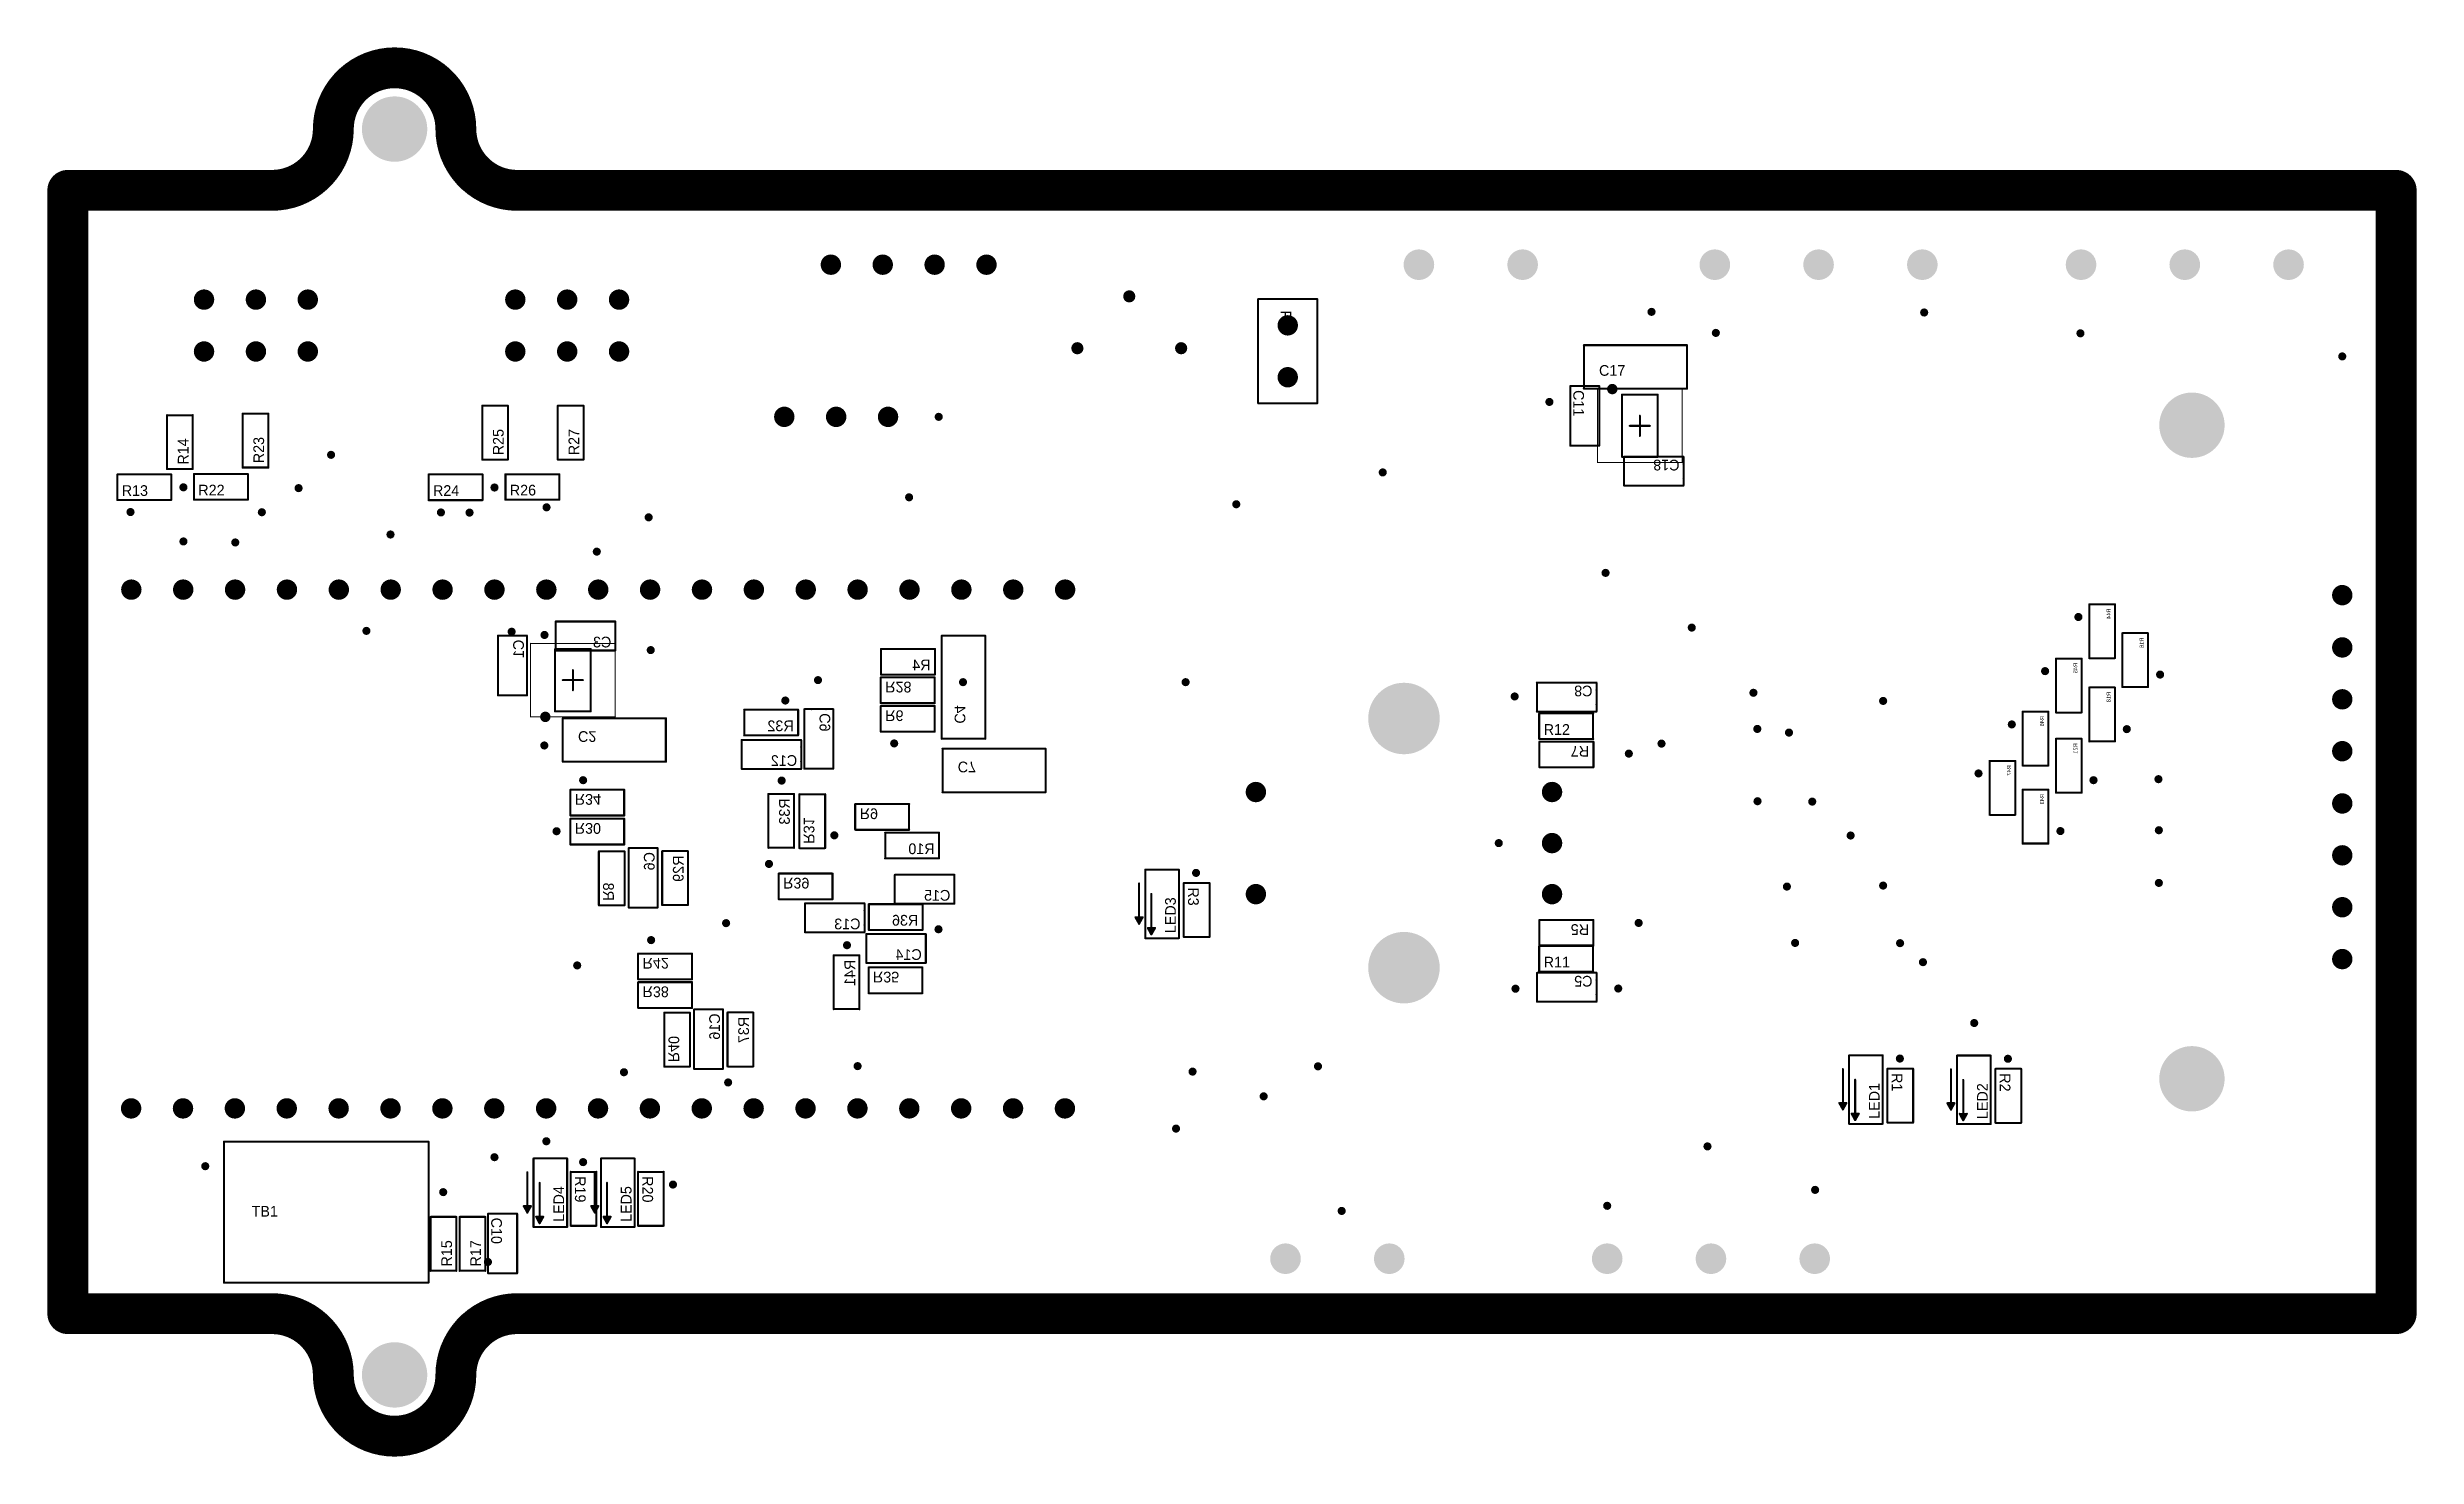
# Model space of a CAD drawing. Header units: millimetres. Extents: x -1 to 116, y -34 to 34.
import ezdxf

# ---------------------------------------------------------------- set-up
doc = ezdxf.new("R2010")
doc.units = ezdxf.units.MM
for name, color, linetype in [('KeepOutLayer', 6, 'Continuous'), ('Mechanical13', 56, 'Continuous'), ('Mechanical15', 56, 'Continuous'), ('PadHoleLayer', 156, 'Continuous'), ('ViaHoleLayer', 16, 'Continuous')]:
    doc.layers.add(name, color=color, linetype=linetype)

# ---------------------------------------------------------------- blocks, each defined once
blk = doc.blocks.new('0603_B_1')
at = {"layer": 'Mechanical13', "const_width": 0.1}
for points in [[(1.22, 0.63), (-1.42, 0.63)], [(-1.42, -0.63), (-1.42, 0.63)], [(1.22, -0.63), (1.22, 0.63)], [(1.22, -0.63), (-1.42, -0.63)]]:
    blk.add_lwpolyline(points, dxfattribs=at)
at = {"layer": 'Mechanical13', "const_width": 0.05}
for points in [[(-1.45, 0.63, 1), (-1.4, 0.63, 1)], [(-1.45, 0.63, 1), (-1.4, 0.63, 1)], [(1.19, 0.63, 1), (1.24, 0.63, 1)], [(1.19, 0.63, 1), (1.24, 0.63, 1)], [(-1.45, -0.63, 1), (-1.4, -0.63, 1)], [(-1.45, -0.63, 1), (-1.4, -0.63, 1)], [(1.19, -0.63, 1), (1.24, -0.63, 1)], [(1.19, -0.63, 1), (1.24, -0.63, 1)]]:
    blk.add_lwpolyline(points, format="xyb", close=True, dxfattribs=at)
at = {"layer": 'Mechanical13', "text_generation_flag": 2}
blk.add_text('R47', height=0.2, rotation=-180, dxfattribs=at).set_placement((-1.21, 0.42))
blk = doc.blocks.new('0603_B_2')
at = {"layer": 'Mechanical13', "const_width": 0.1}
for points in [[(1.22, 0.63), (-1.42, 0.63)], [(-1.42, -0.63), (-1.42, 0.63)], [(1.22, -0.63), (1.22, 0.63)], [(1.22, -0.63), (-1.42, -0.63)]]:
    blk.add_lwpolyline(points, dxfattribs=at)
at = {"layer": 'Mechanical13', "const_width": 0.05}
for points in [[(-1.45, 0.63, 1), (-1.4, 0.63, 1)], [(-1.45, 0.63, 1), (-1.4, 0.63, 1)], [(1.19, 0.63, 1), (1.24, 0.63, 1)], [(1.19, 0.63, 1), (1.24, 0.63, 1)], [(-1.45, -0.63, 1), (-1.4, -0.63, 1)], [(-1.45, -0.63, 1), (-1.4, -0.63, 1)], [(1.19, -0.63, 1), (1.24, -0.63, 1)], [(1.19, -0.63, 1), (1.24, -0.63, 1)]]:
    blk.add_lwpolyline(points, format="xyb", close=True, dxfattribs=at)
at = {"layer": 'Mechanical13', "text_generation_flag": 2}
blk.add_text('R46', height=0.2, rotation=-180, dxfattribs=at).set_placement((-1.21, 0.42))
blk = doc.blocks.new('0603_B_3')
at = {"layer": 'Mechanical13', "const_width": 0.1}
for points in [[(1.22, 0.63), (-1.42, 0.63)], [(-1.42, -0.63), (-1.42, 0.63)], [(1.22, -0.63), (1.22, 0.63)], [(1.22, -0.63), (-1.42, -0.63)]]:
    blk.add_lwpolyline(points, dxfattribs=at)
at = {"layer": 'Mechanical13', "const_width": 0.05}
for points in [[(-1.45, 0.63, 1), (-1.4, 0.63, 1)], [(-1.45, 0.63, 1), (-1.4, 0.63, 1)], [(1.19, 0.63, 1), (1.24, 0.63, 1)], [(1.19, 0.63, 1), (1.24, 0.63, 1)], [(-1.45, -0.63, 1), (-1.4, -0.63, 1)], [(-1.45, -0.63, 1), (-1.4, -0.63, 1)], [(1.19, -0.63, 1), (1.24, -0.63, 1)], [(1.19, -0.63, 1), (1.24, -0.63, 1)]]:
    blk.add_lwpolyline(points, format="xyb", close=True, dxfattribs=at)
at = {"layer": 'Mechanical13', "text_generation_flag": 2}
blk.add_text('R45', height=0.2, rotation=-180, dxfattribs=at).set_placement((-1.21, 0.42))
blk = doc.blocks.new('0603_B_4')
at = {"layer": 'Mechanical13', "const_width": 0.1}
for points in [[(1.22, 0.63), (-1.42, 0.63)], [(-1.42, -0.63), (-1.42, 0.63)], [(1.22, -0.63), (1.22, 0.63)], [(1.22, -0.63), (-1.42, -0.63)]]:
    blk.add_lwpolyline(points, dxfattribs=at)
at = {"layer": 'Mechanical13', "const_width": 0.05}
for points in [[(-1.45, 0.63, 1), (-1.4, 0.63, 1)], [(-1.45, 0.63, 1), (-1.4, 0.63, 1)], [(1.19, 0.63, 1), (1.24, 0.63, 1)], [(1.19, 0.63, 1), (1.24, 0.63, 1)], [(-1.45, -0.63, 1), (-1.4, -0.63, 1)], [(-1.45, -0.63, 1), (-1.4, -0.63, 1)], [(1.19, -0.63, 1), (1.24, -0.63, 1)], [(1.19, -0.63, 1), (1.24, -0.63, 1)]]:
    blk.add_lwpolyline(points, format="xyb", close=True, dxfattribs=at)
at = {"layer": 'Mechanical13', "text_generation_flag": 2}
blk.add_text('R44', height=0.2, rotation=-180, dxfattribs=at).set_placement((-1.21, 0.42))
blk = doc.blocks.new('0603_B_5')
at = {"layer": 'Mechanical13', "const_width": 0.1}
for points in [[(1.21, 0.63), (-1.43, 0.63)], [(-1.43, -0.63), (-1.43, 0.63)], [(1.21, -0.63), (1.21, 0.63)], [(1.21, -0.63), (-1.43, -0.63)]]:
    blk.add_lwpolyline(points, dxfattribs=at)
at = {"layer": 'Mechanical13', "const_width": 0.05}
for points in [[(-1.45, 0.63, 1), (-1.4, 0.63, 1)], [(-1.45, 0.63, 1), (-1.4, 0.63, 1)], [(1.19, 0.63, 1), (1.24, 0.63, 1)], [(1.19, 0.63, 1), (1.24, 0.63, 1)], [(-1.45, -0.63, 1), (-1.4, -0.63, 1)], [(-1.45, -0.63, 1), (-1.4, -0.63, 1)], [(1.19, -0.63, 1), (1.24, -0.63, 1)], [(1.19, -0.63, 1), (1.24, -0.63, 1)]]:
    blk.add_lwpolyline(points, format="xyb", close=True, dxfattribs=at)
at = {"layer": 'Mechanical13', "text_generation_flag": 2}
blk.add_text('R43', height=0.2, rotation=-180, dxfattribs=at).set_placement((-1.21, 0.42))
blk = doc.blocks.new('0603_B_6')
at = {"layer": 'Mechanical13', "const_width": 0.1}
for points in [[(1.21, 0.63), (-1.43, 0.63)], [(-1.43, -0.63), (-1.43, 0.63)], [(1.21, -0.63), (1.21, 0.63)], [(1.21, -0.63), (-1.43, -0.63)]]:
    blk.add_lwpolyline(points, dxfattribs=at)
at = {"layer": 'Mechanical13', "const_width": 0.05}
for points in [[(-1.45, 0.63, 1), (-1.4, 0.63, 1)], [(-1.45, 0.63, 1), (-1.4, 0.63, 1)], [(1.19, 0.63, 1), (1.24, 0.63, 1)], [(1.19, 0.63, 1), (1.24, 0.63, 1)], [(-1.45, -0.63, 1), (-1.4, -0.63, 1)], [(-1.45, -0.63, 1), (-1.4, -0.63, 1)], [(1.19, -0.63, 1), (1.24, -0.63, 1)], [(1.19, -0.63, 1), (1.24, -0.63, 1)]]:
    blk.add_lwpolyline(points, format="xyb", close=True, dxfattribs=at)
at = {"layer": 'Mechanical13', "text_generation_flag": 2}
blk.add_text('R21', height=0.2, rotation=-180, dxfattribs=at).set_placement((-1.21, 0.42))
blk = doc.blocks.new('0603_B_7')
at = {"layer": 'Mechanical13', "const_width": 0.1}
for points in [[(1.21, 0.63), (-1.43, 0.63)], [(-1.43, -0.63), (-1.43, 0.63)], [(1.21, -0.63), (1.21, 0.63)], [(1.21, -0.63), (-1.43, -0.63)]]:
    blk.add_lwpolyline(points, dxfattribs=at)
at = {"layer": 'Mechanical13', "const_width": 0.05}
for points in [[(-1.45, 0.63, 1), (-1.4, 0.63, 1)], [(-1.45, 0.63, 1), (-1.4, 0.63, 1)], [(1.19, 0.63, 1), (1.24, 0.63, 1)], [(1.19, 0.63, 1), (1.24, 0.63, 1)], [(-1.45, -0.63, 1), (-1.4, -0.63, 1)], [(-1.45, -0.63, 1), (-1.4, -0.63, 1)], [(1.19, -0.63, 1), (1.24, -0.63, 1)], [(1.19, -0.63, 1), (1.24, -0.63, 1)]]:
    blk.add_lwpolyline(points, format="xyb", close=True, dxfattribs=at)
at = {"layer": 'Mechanical13', "text_generation_flag": 2}
blk.add_text('R18', height=0.2, rotation=-180, dxfattribs=at).set_placement((-1.21, 0.42))
blk = doc.blocks.new('0603_B_8')
at = {"layer": 'Mechanical13', "const_width": 0.1}
for points in [[(1.21, 0.63), (-1.43, 0.63)], [(-1.43, -0.63), (-1.43, 0.63)], [(1.21, -0.63), (1.21, 0.63)], [(1.21, -0.63), (-1.43, -0.63)]]:
    blk.add_lwpolyline(points, dxfattribs=at)
at = {"layer": 'Mechanical13', "const_width": 0.05}
for points in [[(-1.45, 0.63, 1), (-1.4, 0.63, 1)], [(-1.45, 0.63, 1), (-1.4, 0.63, 1)], [(1.19, 0.63, 1), (1.24, 0.63, 1)], [(1.19, 0.63, 1), (1.24, 0.63, 1)], [(-1.45, -0.63, 1), (-1.4, -0.63, 1)], [(-1.45, -0.63, 1), (-1.4, -0.63, 1)], [(1.19, -0.63, 1), (1.24, -0.63, 1)], [(1.19, -0.63, 1), (1.24, -0.63, 1)]]:
    blk.add_lwpolyline(points, format="xyb", close=True, dxfattribs=at)
at = {"layer": 'Mechanical13', "text_generation_flag": 2}
blk.add_text('R16', height=0.2, rotation=-180, dxfattribs=at).set_placement((-1.21, 0.42))
blk = doc.blocks.new('2X3_PH_9')
at = {"layer": 'PadHoleLayer'}
h = blk.add_hatch(color=156, dxfattribs=at)
edge = h.paths.add_edge_path()
edge.add_arc((-2.54, 1.27), 0.5, 0, 360)
h = blk.add_hatch(color=156, dxfattribs=at)
edge = h.paths.add_edge_path()
edge.add_arc((0, 1.27), 0.5, 0, 360)
h = blk.add_hatch(color=156, dxfattribs=at)
edge = h.paths.add_edge_path()
edge.add_arc((2.54, 1.27), 0.5, 0, 360)
h = blk.add_hatch(color=156, dxfattribs=at)
edge = h.paths.add_edge_path()
edge.add_arc((-2.54, -1.27), 0.5, 0, 360)
h = blk.add_hatch(color=156, dxfattribs=at)
edge = h.paths.add_edge_path()
edge.add_arc((0, -1.27), 0.5, 0, 360)
h = blk.add_hatch(color=156, dxfattribs=at)
edge = h.paths.add_edge_path()
edge.add_arc((2.54, -1.27), 0.5, 0, 360)
blk = doc.blocks.new('2X3_PH_10')
at = {"layer": 'PadHoleLayer'}
h = blk.add_hatch(color=156, dxfattribs=at)
edge = h.paths.add_edge_path()
edge.add_arc((-2.54, 1.27), 0.5, 0, 360)
h = blk.add_hatch(color=156, dxfattribs=at)
edge = h.paths.add_edge_path()
edge.add_arc((0, 1.27), 0.5, 0, 360)
h = blk.add_hatch(color=156, dxfattribs=at)
edge = h.paths.add_edge_path()
edge.add_arc((2.54, 1.27), 0.5, 0, 360)
h = blk.add_hatch(color=156, dxfattribs=at)
edge = h.paths.add_edge_path()
edge.add_arc((-2.54, -1.27), 0.5, 0, 360)
h = blk.add_hatch(color=156, dxfattribs=at)
edge = h.paths.add_edge_path()
edge.add_arc((0, -1.27), 0.5, 0, 360)
h = blk.add_hatch(color=156, dxfattribs=at)
edge = h.paths.add_edge_path()
edge.add_arc((2.54, -1.27), 0.5, 0, 360)
blk = doc.blocks.new('SOT23_5_11')
at = {"layer": 'Mechanical13'}
for points, const_width in [([(-1.22, 1.8, 1), (-1.48, 1.8, 1)], 0.25), ([(-1.54, 1.8, 1), (-1.41, 1.8, 1)], 0.125), ([(-1.29, 1.8, 1), (-1.16, 1.8, 1)], 0.125), ([(-0.9, 1.53, 1), (-0.85, 1.53, 1)], 0.05), ([(-0.9, 1.53, 1), (-0.85, 1.53, 1)], 0.05), ([(0.85, 1.53, 1), (0.9, 1.53, 1)], 0.05), ([(0.85, 1.53, 1), (0.9, 1.53, 1)], 0.05), ([(-0.9, -1.52, 1), (-0.85, -1.52, 1)], 0.05), ([(-0.9, -1.52, 1), (-0.85, -1.52, 1)], 0.05), ([(0.85, -1.52, 1), (0.9, -1.52, 1)], 0.05), ([(0.85, -1.52, 1), (0.9, -1.52, 1)], 0.05)]:
    blk.add_lwpolyline(points, format="xyb", close=True, dxfattribs=dict(at, const_width=const_width))
at = {"layer": 'Mechanical13', "const_width": 0.1}
for points in [[(-0.87, 1.53), (0.87, 1.53)], [(-0.87, -1.52), (-0.87, 1.53)], [(0.87, -1.52), (0.87, 1.53)], [(-0.87, -1.52), (0.87, -1.52)]]:
    blk.add_lwpolyline(points, dxfattribs=at)
at = {"layer": 'Mechanical15'}
for points, const_width in [([(-2.07, 1.8), (2.07, 1.8)], 0.05), ([(-2.07, -1.8), (-2.07, 1.8)], 0.05), ([(2.07, -1.8), (2.07, 1.8)], 0.05), ([(-0.5, 0), (0.5, 0)], 0.1), ([(0, -0.5), (0, 0.5)], 0.1), ([(-2.07, -1.8), (2.07, -1.8)], 0.05)]:
    blk.add_lwpolyline(points, dxfattribs=dict(at, const_width=const_width))
for points, const_width in [([(-2.09, 1.8, 1), (-2.06, 1.8, 1)], 0.025), ([(-2.09, 1.8, 1), (-2.06, 1.8, 1)], 0.025), ([(2.06, 1.8, 1), (2.09, 1.8, 1)], 0.025), ([(2.06, 1.8, 1), (2.09, 1.8, 1)], 0.025), ([(-0.52, 0, 1), (-0.48, 0, 1)], 0.05), ([(-0.02, 0.5, 1), (0.02, 0.5, 1)], 0.05), ([(0.48, 0, 1), (0.52, 0, 1)], 0.05), ([(-0.02, -0.5, 1), (0.02, -0.5, 1)], 0.05), ([(-2.09, -1.8, 1), (-2.06, -1.8, 1)], 0.025), ([(-2.09, -1.8, 1), (-2.06, -1.8, 1)], 0.025), ([(2.06, -1.8, 1), (2.09, -1.8, 1)], 0.025), ([(2.06, -1.8, 1), (2.09, -1.8, 1)], 0.025)]:
    blk.add_lwpolyline(points, format="xyb", close=True, dxfattribs=dict(at, const_width=const_width))
blk = doc.blocks.new('0603_____12')
at = {"layer": 'Mechanical13', "const_width": 0.1}
for points in [[(1.44, 0.67), (-1.48, 0.67)], [(-1.48, 0.67), (-1.48, 0.32)], [(-1.48, -0.39), (-1.48, 0.32)], [(1.44, 0.67), (1.44, -0.75)], [(-1.48, -0.39), (-1.48, -0.75)], [(1.44, -0.75), (-1.48, -0.75)]]:
    blk.add_lwpolyline(points, dxfattribs=at)
at = {"layer": 'Mechanical13', "const_width": 0.05}
for points in [[(-1.5, 0.32, 1), (-1.45, 0.32, 1)], [(-1.5, 0.32, 1), (-1.45, 0.32, 1)], [(-1.5, 0.67, 1), (-1.45, 0.67, 1)], [(-1.5, 0.67, 1), (-1.45, 0.67, 1)], [(1.42, 0.67, 1), (1.46, 0.67, 1)], [(1.42, 0.67, 1), (1.46, 0.67, 1)], [(-1.5, -0.39, 1), (-1.45, -0.39, 1)], [(-1.5, -0.39, 1), (-1.45, -0.39, 1)], [(-1.5, -0.75, 1), (-1.45, -0.75, 1)], [(-1.5, -0.75, 1), (-1.45, -0.75, 1)], [(1.42, -0.75, 1), (1.46, -0.75, 1)], [(1.42, -0.75, 1), (1.46, -0.75, 1)]]:
    blk.add_lwpolyline(points, format="xyb", close=True, dxfattribs=at)
at = {"layer": 'Mechanical13'}
blk.add_text('C18', height=0.524, dxfattribs=at).set_placement((-1.28, -0.6))
blk = doc.blocks.new('1206____________13')
at = {"layer": 'Mechanical13', "const_width": 0.1}
for points in [[(-4.67, 1.13), (0.38, 1.13)], [(-4.67, -1), (-4.67, 1.13)], [(0.38, -1), (0.38, 1.13)], [(-4.67, -1), (0.38, -1)]]:
    blk.add_lwpolyline(points, dxfattribs=at)
at = {"layer": 'Mechanical13', "const_width": 0.05}
for points in [[(-4.7, 1.13, 1), (-4.65, 1.13, 1)], [(-4.7, 1.13, 1), (-4.65, 1.13, 1)], [(0.35, 1.13, 1), (0.4, 1.13, 1)], [(0.35, 1.13, 1), (0.4, 1.13, 1)], [(-4.7, -1, 1), (-4.65, -1, 1)], [(-4.7, -1, 1), (-4.65, -1, 1)], [(0.35, -1, 1), (0.4, -1, 1)], [(0.35, -1, 1), (0.4, -1, 1)]]:
    blk.add_lwpolyline(points, format="xyb", close=True, dxfattribs=at)
at = {"layer": 'Mechanical13'}
blk.add_text('C17', height=0.524, rotation=360, dxfattribs=at).set_placement((-3.93, -0.37))
blk = doc.blocks.new('0603_____14')
at = {"layer": 'Mechanical13', "const_width": 0.1}
for points in [[(-1.48, 0.32), (-1.48, 0.67)], [(-1.48, -0.39), (-1.48, 0.32)], [(-1.48, 0.67), (1.44, 0.67)], [(1.44, -0.75), (1.44, 0.67)], [(-1.48, -0.75), (-1.48, -0.39)], [(1.44, -0.75), (-1.48, -0.75)]]:
    blk.add_lwpolyline(points, dxfattribs=at)
at = {"layer": 'Mechanical13', "const_width": 0.05}
for points in [[(-1.5, 0.67, 1), (-1.45, 0.67, 1)], [(-1.5, 0.67, 1), (-1.45, 0.67, 1)], [(-1.5, 0.32, 1), (-1.45, 0.32, 1)], [(-1.5, 0.32, 1), (-1.45, 0.32, 1)], [(1.42, 0.67, 1), (1.47, 0.67, 1)], [(1.42, 0.67, 1), (1.47, 0.67, 1)], [(-1.5, -0.39, 1), (-1.45, -0.39, 1)], [(-1.5, -0.39, 1), (-1.45, -0.39, 1)], [(-1.5, -0.75, 1), (-1.45, -0.75, 1)], [(-1.5, -0.75, 1), (-1.45, -0.75, 1)], [(1.42, -0.75, 1), (1.47, -0.75, 1)], [(1.42, -0.75, 1), (1.47, -0.75, 1)]]:
    blk.add_lwpolyline(points, format="xyb", close=True, dxfattribs=at)
at = {"layer": 'Mechanical13'}
blk.add_text('C11', height=0.524, dxfattribs=at).set_placement((-1.28, -0.6))
blk = doc.blocks.new('3POLE_MSTBA_ANGLE_15')
at = {"layer": 'PadHoleLayer'}
h = blk.add_hatch(color=156, dxfattribs=at)
edge = h.paths.add_edge_path()
edge.add_arc((0, 0), 0.75, 0, 360)
h = blk.add_hatch(color=156, dxfattribs=at)
edge = h.paths.add_edge_path()
edge.add_arc((5.08, 0), 0.75, 0, 360)
h = blk.add_hatch(color=156, dxfattribs=at)
edge = h.paths.add_edge_path()
edge.add_arc((10.16, 0), 0.75, 0, 360)
blk = doc.blocks.new('3POLE_MSTBA_ANGLE_16')
at = {"layer": 'PadHoleLayer'}
h = blk.add_hatch(color=156, dxfattribs=at)
edge = h.paths.add_edge_path()
edge.add_arc((0, 0), 0.75, 0, 360)
h = blk.add_hatch(color=156, dxfattribs=at)
edge = h.paths.add_edge_path()
edge.add_arc((5.08, 0), 0.75, 0, 360)
h = blk.add_hatch(color=156, dxfattribs=at)
edge = h.paths.add_edge_path()
edge.add_arc((10.16, 0), 0.75, 0, 360)
blk = doc.blocks.new('0603_B_17')
at = {"layer": 'Mechanical13', "const_width": 0.1}
for points in [[(-1.43, -0.63), (-1.43, 0.63)], [(1.21, 0.63), (-1.43, 0.63)], [(1.21, -0.63), (1.21, 0.63)], [(1.21, -0.63), (-1.43, -0.63)]]:
    blk.add_lwpolyline(points, dxfattribs=at)
at = {"layer": 'Mechanical13', "const_width": 0.05}
for points in [[(-1.45, 0.63, 1), (-1.4, 0.63, 1)], [(-1.45, 0.63, 1), (-1.4, 0.63, 1)], [(1.19, 0.63, 1), (1.24, 0.63, 1)], [(1.19, 0.63, 1), (1.24, 0.63, 1)], [(-1.45, -0.63, 1), (-1.4, -0.63, 1)], [(-1.45, -0.63, 1), (-1.4, -0.63, 1)], [(1.19, -0.63, 1), (1.24, -0.63, 1)], [(1.19, -0.63, 1), (1.24, -0.63, 1)]]:
    blk.add_lwpolyline(points, format="xyb", close=True, dxfattribs=at)
at = {"layer": 'Mechanical13', "text_generation_flag": 2}
blk.add_text('R41', height=0.524, rotation=-180, dxfattribs=at).set_placement((-1.21, 0.42))
blk = doc.blocks.new('ESP32_DEVKITC_18')
at = {"layer": 'PadHoleLayer'}
h = blk.add_hatch(color=156, dxfattribs=at)
edge = h.paths.add_edge_path()
edge.add_arc((-12.7, 22.88), 0.5, 0, 360)
h = blk.add_hatch(color=156, dxfattribs=at)
edge = h.paths.add_edge_path()
edge.add_arc((12.7, 22.87), 0.5, 0, 360)
h = blk.add_hatch(color=156, dxfattribs=at)
edge = h.paths.add_edge_path()
edge.add_arc((-12.7, 20.34), 0.5, 0, 360)
h = blk.add_hatch(color=156, dxfattribs=at)
edge = h.paths.add_edge_path()
edge.add_arc((12.7, 20.33), 0.5, 0, 360)
h = blk.add_hatch(color=156, dxfattribs=at)
edge = h.paths.add_edge_path()
edge.add_arc((-12.7, 17.8), 0.5, 0, 360)
h = blk.add_hatch(color=156, dxfattribs=at)
edge = h.paths.add_edge_path()
edge.add_arc((12.7, 17.79), 0.5, 0, 360)
h = blk.add_hatch(color=156, dxfattribs=at)
edge = h.paths.add_edge_path()
edge.add_arc((-12.7, 15.26), 0.5, 0, 360)
h = blk.add_hatch(color=156, dxfattribs=at)
edge = h.paths.add_edge_path()
edge.add_arc((12.7, 15.25), 0.5, 0, 360)
h = blk.add_hatch(color=156, dxfattribs=at)
edge = h.paths.add_edge_path()
edge.add_arc((-12.7, 12.72), 0.5, 0, 360)
h = blk.add_hatch(color=156, dxfattribs=at)
edge = h.paths.add_edge_path()
edge.add_arc((12.7, 12.71), 0.5, 0, 360)
h = blk.add_hatch(color=156, dxfattribs=at)
edge = h.paths.add_edge_path()
edge.add_arc((-12.7, 10.18), 0.5, 0, 360)
h = blk.add_hatch(color=156, dxfattribs=at)
edge = h.paths.add_edge_path()
edge.add_arc((12.7, 10.17), 0.5, 0, 360)
h = blk.add_hatch(color=156, dxfattribs=at)
edge = h.paths.add_edge_path()
edge.add_arc((-12.7, 7.64), 0.5, 0, 360)
h = blk.add_hatch(color=156, dxfattribs=at)
edge = h.paths.add_edge_path()
edge.add_arc((12.7, 7.63), 0.5, 0, 360)
h = blk.add_hatch(color=156, dxfattribs=at)
edge = h.paths.add_edge_path()
edge.add_arc((-12.7, 5.1), 0.5, 0, 360)
h = blk.add_hatch(color=156, dxfattribs=at)
edge = h.paths.add_edge_path()
edge.add_arc((12.7, 5.09), 0.5, 0, 360)
h = blk.add_hatch(color=156, dxfattribs=at)
edge = h.paths.add_edge_path()
edge.add_arc((-12.7, 2.56), 0.5, 0, 360)
h = blk.add_hatch(color=156, dxfattribs=at)
edge = h.paths.add_edge_path()
edge.add_arc((12.7, 2.55), 0.5, 0, 360)
h = blk.add_hatch(color=156, dxfattribs=at)
edge = h.paths.add_edge_path()
edge.add_arc((-12.7, 0.02), 0.5, 0, 360)
h = blk.add_hatch(color=156, dxfattribs=at)
edge = h.paths.add_edge_path()
edge.add_arc((12.7, 0.01), 0.5, 0, 360)
h = blk.add_hatch(color=156, dxfattribs=at)
edge = h.paths.add_edge_path()
edge.add_arc((-12.7, -2.52), 0.5, 0, 360)
h = blk.add_hatch(color=156, dxfattribs=at)
edge = h.paths.add_edge_path()
edge.add_arc((12.7, -2.53), 0.5, 0, 360)
h = blk.add_hatch(color=156, dxfattribs=at)
edge = h.paths.add_edge_path()
edge.add_arc((-12.7, -5.06), 0.5, 0, 360)
h = blk.add_hatch(color=156, dxfattribs=at)
edge = h.paths.add_edge_path()
edge.add_arc((12.7, -5.07), 0.5, 0, 360)
h = blk.add_hatch(color=156, dxfattribs=at)
edge = h.paths.add_edge_path()
edge.add_arc((-12.7, -7.6), 0.5, 0, 360)
h = blk.add_hatch(color=156, dxfattribs=at)
edge = h.paths.add_edge_path()
edge.add_arc((12.7, -7.61), 0.5, 0, 360)
h = blk.add_hatch(color=156, dxfattribs=at)
edge = h.paths.add_edge_path()
edge.add_arc((-12.7, -10.14), 0.5, 0, 360)
h = blk.add_hatch(color=156, dxfattribs=at)
edge = h.paths.add_edge_path()
edge.add_arc((12.7, -10.15), 0.5, 0, 360)
h = blk.add_hatch(color=156, dxfattribs=at)
edge = h.paths.add_edge_path()
edge.add_arc((-12.7, -12.68), 0.5, 0, 360)
h = blk.add_hatch(color=156, dxfattribs=at)
edge = h.paths.add_edge_path()
edge.add_arc((12.7, -12.69), 0.5, 0, 360)
h = blk.add_hatch(color=156, dxfattribs=at)
edge = h.paths.add_edge_path()
edge.add_arc((-12.7, -15.22), 0.5, 0, 360)
h = blk.add_hatch(color=156, dxfattribs=at)
edge = h.paths.add_edge_path()
edge.add_arc((12.7, -15.23), 0.5, 0, 360)
h = blk.add_hatch(color=156, dxfattribs=at)
edge = h.paths.add_edge_path()
edge.add_arc((-12.7, -17.76), 0.5, 0, 360)
h = blk.add_hatch(color=156, dxfattribs=at)
edge = h.paths.add_edge_path()
edge.add_arc((12.7, -17.77), 0.5, 0, 360)
h = blk.add_hatch(color=156, dxfattribs=at)
edge = h.paths.add_edge_path()
edge.add_arc((-12.7, -20.3), 0.5, 0, 360)
h = blk.add_hatch(color=156, dxfattribs=at)
edge = h.paths.add_edge_path()
edge.add_arc((12.7, -20.31), 0.5, 0, 360)
h = blk.add_hatch(color=156, dxfattribs=at)
edge = h.paths.add_edge_path()
edge.add_arc((-12.7, -22.84), 0.5, 0, 360)
h = blk.add_hatch(color=156, dxfattribs=at)
edge = h.paths.add_edge_path()
edge.add_arc((12.7, -22.85), 0.5, 0, 360)
blk = doc.blocks.new('SOT23_5_B_19')
at = {"layer": 'Mechanical13', "const_width": 0.1}
for points in [[(-0.87, -1.53), (-0.87, 1.52)], [(-0.87, 1.52), (0.87, 1.52)], [(0.87, -1.53), (0.87, 1.52)], [(-0.87, -1.53), (0.87, -1.53)]]:
    blk.add_lwpolyline(points, dxfattribs=at)
at = {"layer": 'Mechanical13'}
for points, const_width in [([(-0.9, 1.52, 1), (-0.85, 1.52, 1)], 0.05), ([(-0.9, 1.52, 1), (-0.85, 1.52, 1)], 0.05), ([(0.85, 1.52, 1), (0.9, 1.52, 1)], 0.05), ([(0.85, 1.52, 1), (0.9, 1.52, 1)], 0.05), ([(-1.22, -1.8, 1), (-1.48, -1.8, 1)], 0.25), ([(-1.54, -1.8, 1), (-1.41, -1.8, 1)], 0.125), ([(-1.29, -1.8, 1), (-1.16, -1.8, 1)], 0.125), ([(-0.9, -1.53, 1), (-0.85, -1.53, 1)], 0.05), ([(-0.9, -1.53, 1), (-0.85, -1.53, 1)], 0.05), ([(0.85, -1.53, 1), (0.9, -1.53, 1)], 0.05), ([(0.85, -1.53, 1), (0.9, -1.53, 1)], 0.05)]:
    blk.add_lwpolyline(points, format="xyb", close=True, dxfattribs=dict(at, const_width=const_width))
at = {"layer": 'Mechanical15'}
for points, const_width in [([(-2.07, -1.8), (-2.07, 1.8)], 0.05), ([(-2.07, 1.8), (2.07, 1.8)], 0.05), ([(2.07, -1.8), (2.07, 1.8)], 0.05), ([(-0.5, 0), (0.5, 0)], 0.1), ([(0, -0.5), (0, 0.5)], 0.1), ([(-2.07, -1.8), (2.07, -1.8)], 0.05)]:
    blk.add_lwpolyline(points, dxfattribs=dict(at, const_width=const_width))
for points, const_width in [([(-2.09, 1.8, 1), (-2.06, 1.8, 1)], 0.025), ([(-2.09, 1.8, 1), (-2.06, 1.8, 1)], 0.025), ([(2.06, 1.8, 1), (2.09, 1.8, 1)], 0.025), ([(2.06, 1.8, 1), (2.09, 1.8, 1)], 0.025), ([(-0.52, 0, 1), (-0.48, 0, 1)], 0.05), ([(-0.02, 0.5, 1), (0.02, 0.5, 1)], 0.05), ([(0.48, 0, 1), (0.52, 0, 1)], 0.05), ([(-0.02, -0.5, 1), (0.02, -0.5, 1)], 0.05), ([(-2.09, -1.8, 1), (-2.06, -1.8, 1)], 0.025), ([(-2.09, -1.8, 1), (-2.06, -1.8, 1)], 0.025), ([(2.06, -1.8, 1), (2.09, -1.8, 1)], 0.025), ([(2.06, -1.8, 1), (2.09, -1.8, 1)], 0.025)]:
    blk.add_lwpolyline(points, format="xyb", close=True, dxfattribs=dict(at, const_width=const_width))
blk = doc.blocks.new('___B__________23')
at = {"layer": 'Mechanical13', "const_width": 0.1}
for points in [[(-1.02, 1.2), (9, 1.2)], [(-1.02, 1.2), (-1.02, -5.7)], [(9, -5.7), (9, 1.2)], [(-1.02, -5.7), (9, -5.7)]]:
    blk.add_lwpolyline(points, dxfattribs=at)
at = {"layer": 'Mechanical13', "const_width": 0.05}
for points in [[(-1.05, 1.2, 1), (-1, 1.2, 1)], [(-1.05, 1.2, 1), (-1, 1.2, 1)], [(8.98, 1.2, 1), (9.02, 1.2, 1)], [(8.98, 1.2, 1), (9.02, 1.2, 1)], [(-1.05, -5.7, 1), (-1, -5.7, 1)], [(-1.05, -5.7, 1), (-1, -5.7, 1)], [(8.98, -5.7, 1), (9.02, -5.7, 1)], [(8.98, -5.7, 1), (9.02, -5.7, 1)]]:
    blk.add_lwpolyline(points, format="xyb", close=True, dxfattribs=at)
at = {"layer": 'Mechanical13'}
blk.add_text('TB1', height=0.524, rotation=360, dxfattribs=at).set_placement((0.33, -2.47))
blk = doc.blocks.new('R_____E_______24')
at = {"layer": 'PadHoleLayer'}
h = blk.add_hatch(color=156, dxfattribs=at)
edge = h.paths.add_edge_path()
edge.add_arc((-2.5, 7.25), 0.5, 0, 360)
h = blk.add_hatch(color=156, dxfattribs=at)
edge = h.paths.add_edge_path()
edge.add_arc((2.5, 7.25), 0.5, 0, 360)
h = blk.add_hatch(color=156, dxfattribs=at)
edge = h.paths.add_edge_path()
edge.add_arc((-6.1, 0), 1.75, 0, 360)
h = blk.add_hatch(color=156, dxfattribs=at)
edge = h.paths.add_edge_path()
edge.add_arc((6.1, 0), 1.75, 0, 360)
h = blk.add_hatch(color=156, dxfattribs=at)
edge = h.paths.add_edge_path()
edge.add_arc((-2.5, -7.25), 0.5, 0, 360)
h = blk.add_hatch(color=156, dxfattribs=at)
edge = h.paths.add_edge_path()
edge.add_arc((0, -7.25), 0.5, 0, 360)
h = blk.add_hatch(color=156, dxfattribs=at)
edge = h.paths.add_edge_path()
edge.add_arc((2.5, -7.25), 0.5, 0, 360)
blk = doc.blocks.new('0603_B_25')
at = {"layer": 'Mechanical13', "const_width": 0.1}
for points in [[(-1.43, -0.63), (-1.43, 0.63)], [(-1.43, 0.63), (1.21, 0.63)], [(1.21, -0.63), (1.21, 0.63)], [(-1.43, -0.63), (1.21, -0.63)]]:
    blk.add_lwpolyline(points, dxfattribs=at)
at = {"layer": 'Mechanical13', "const_width": 0.05}
for points in [[(-1.45, 0.63, 1), (-1.4, 0.63, 1)], [(-1.45, 0.63, 1), (-1.4, 0.63, 1)], [(1.19, 0.63, 1), (1.24, 0.63, 1)], [(1.19, 0.63, 1), (1.24, 0.63, 1)], [(-1.45, -0.63, 1), (-1.4, -0.63, 1)], [(-1.45, -0.63, 1), (-1.4, -0.63, 1)], [(1.19, -0.63, 1), (1.24, -0.63, 1)], [(1.19, -0.63, 1), (1.24, -0.63, 1)]]:
    blk.add_lwpolyline(points, format="xyb", close=True, dxfattribs=at)
at = {"layer": 'Mechanical13', "text_generation_flag": 2}
blk.add_text('R42', height=0.524, rotation=180, dxfattribs=at).set_placement((-1.21, 0.42))
blk = doc.blocks.new('0603_B_26')
at = {"layer": 'Mechanical13', "const_width": 0.1}
for points in [[(-1.43, 0.63), (-1.43, -0.63)], [(-1.43, 0.63), (1.21, 0.63)], [(1.21, 0.63), (1.21, -0.63)], [(-1.43, -0.63), (1.21, -0.63)]]:
    blk.add_lwpolyline(points, dxfattribs=at)
at = {"layer": 'Mechanical13', "const_width": 0.05}
for points in [[(-1.45, 0.63, 1), (-1.4, 0.63, 1)], [(-1.45, 0.63, 1), (-1.4, 0.63, 1)], [(1.19, 0.63, 1), (1.24, 0.63, 1)], [(1.19, 0.63, 1), (1.24, 0.63, 1)], [(-1.45, -0.63, 1), (-1.4, -0.63, 1)], [(-1.45, -0.63, 1), (-1.4, -0.63, 1)], [(1.19, -0.63, 1), (1.24, -0.63, 1)], [(1.19, -0.63, 1), (1.24, -0.63, 1)]]:
    blk.add_lwpolyline(points, format="xyb", close=True, dxfattribs=at)
at = {"layer": 'Mechanical13', "text_generation_flag": 2}
blk.add_text('R40', height=0.524, rotation=180, dxfattribs=at).set_placement((-1.21, 0.42))
blk = doc.blocks.new('0603_B_27')
at = {"layer": 'Mechanical13', "const_width": 0.1}
for points in [[(-1.43, -0.63), (-1.43, 0.63)], [(-1.43, 0.63), (1.21, 0.63)], [(1.21, -0.63), (1.21, 0.63)], [(-1.43, -0.63), (1.21, -0.63)]]:
    blk.add_lwpolyline(points, dxfattribs=at)
at = {"layer": 'Mechanical13', "const_width": 0.05}
for points in [[(-1.45, 0.63, 1), (-1.4, 0.63, 1)], [(-1.45, 0.63, 1), (-1.4, 0.63, 1)], [(1.19, 0.63, 1), (1.24, 0.63, 1)], [(1.19, 0.63, 1), (1.24, 0.63, 1)], [(-1.45, -0.63, 1), (-1.4, -0.63, 1)], [(-1.45, -0.63, 1), (-1.4, -0.63, 1)], [(1.19, -0.63, 1), (1.24, -0.63, 1)], [(1.19, -0.63, 1), (1.24, -0.63, 1)]]:
    blk.add_lwpolyline(points, format="xyb", close=True, dxfattribs=at)
at = {"layer": 'Mechanical13', "text_generation_flag": 2}
blk.add_text('R39', height=0.524, rotation=180, dxfattribs=at).set_placement((-1.21, 0.42))
blk = doc.blocks.new('0603_B_28')
at = {"layer": 'Mechanical13', "const_width": 0.1}
for points in [[(-1.43, -0.63), (-1.43, 0.63)], [(-1.43, 0.63), (1.21, 0.63)], [(1.21, -0.63), (1.21, 0.63)], [(-1.43, -0.63), (1.21, -0.63)]]:
    blk.add_lwpolyline(points, dxfattribs=at)
at = {"layer": 'Mechanical13', "const_width": 0.05}
for points in [[(-1.45, 0.63, 1), (-1.4, 0.63, 1)], [(-1.45, 0.63, 1), (-1.4, 0.63, 1)], [(1.19, 0.63, 1), (1.24, 0.63, 1)], [(1.19, 0.63, 1), (1.24, 0.63, 1)], [(-1.45, -0.63, 1), (-1.4, -0.63, 1)], [(-1.45, -0.63, 1), (-1.4, -0.63, 1)], [(1.19, -0.63, 1), (1.24, -0.63, 1)], [(1.19, -0.63, 1), (1.24, -0.63, 1)]]:
    blk.add_lwpolyline(points, format="xyb", close=True, dxfattribs=at)
at = {"layer": 'Mechanical13', "text_generation_flag": 2}
blk.add_text('R38', height=0.524, rotation=180, dxfattribs=at).set_placement((-1.21, 0.42))
blk = doc.blocks.new('0603_B_29')
at = {"layer": 'Mechanical13', "const_width": 0.1}
for points in [[(-1.43, -0.63), (-1.43, 0.63)], [(1.22, 0.63), (-1.43, 0.63)], [(1.22, -0.63), (1.22, 0.63)], [(1.22, -0.63), (-1.43, -0.63)]]:
    blk.add_lwpolyline(points, dxfattribs=at)
at = {"layer": 'Mechanical13', "const_width": 0.05}
for points in [[(-1.45, 0.63, 1), (-1.4, 0.63, 1)], [(-1.45, 0.63, 1), (-1.4, 0.63, 1)], [(1.19, 0.63, 1), (1.24, 0.63, 1)], [(1.19, 0.63, 1), (1.24, 0.63, 1)], [(-1.45, -0.63, 1), (-1.4, -0.63, 1)], [(-1.45, -0.63, 1), (-1.4, -0.63, 1)], [(1.19, -0.63, 1), (1.24, -0.63, 1)], [(1.19, -0.63, 1), (1.24, -0.63, 1)]]:
    blk.add_lwpolyline(points, format="xyb", close=True, dxfattribs=at)
at = {"layer": 'Mechanical13', "text_generation_flag": 2}
blk.add_text('R37', height=0.524, rotation=-180, dxfattribs=at).set_placement((-1.21, 0.42))
blk = doc.blocks.new('0603_B_30')
at = {"layer": 'Mechanical13', "const_width": 0.1}
for points in [[(-1.43, 0.63), (-1.43, -0.63)], [(1.21, 0.63), (-1.43, 0.63)], [(1.21, 0.63), (1.21, -0.63)], [(1.21, -0.63), (-1.43, -0.63)]]:
    blk.add_lwpolyline(points, dxfattribs=at)
at = {"layer": 'Mechanical13', "const_width": 0.05}
for points in [[(-1.45, 0.63, 1), (-1.4, 0.63, 1)], [(-1.45, 0.63, 1), (-1.4, 0.63, 1)], [(1.19, 0.63, 1), (1.24, 0.63, 1)], [(1.19, 0.63, 1), (1.24, 0.63, 1)], [(-1.45, -0.63, 1), (-1.4, -0.63, 1)], [(-1.45, -0.63, 1), (-1.4, -0.63, 1)], [(1.19, -0.63, 1), (1.24, -0.63, 1)], [(1.19, -0.63, 1), (1.24, -0.63, 1)]]:
    blk.add_lwpolyline(points, format="xyb", close=True, dxfattribs=at)
at = {"layer": 'Mechanical13', "text_generation_flag": 2}
blk.add_text('R36', height=0.524, rotation=180, dxfattribs=at).set_placement((-1.21, 0.42))
blk = doc.blocks.new('0603_B_31')
at = {"layer": 'Mechanical13', "const_width": 0.1}
for points in [[(-1.42, -0.63), (-1.42, 0.63)], [(-1.42, 0.63), (1.21, 0.63)], [(1.21, -0.63), (1.21, 0.63)], [(-1.42, -0.63), (1.21, -0.63)]]:
    blk.add_lwpolyline(points, dxfattribs=at)
at = {"layer": 'Mechanical13', "const_width": 0.05}
for points in [[(-1.45, 0.63, 1), (-1.4, 0.63, 1)], [(-1.45, 0.63, 1), (-1.4, 0.63, 1)], [(1.19, 0.63, 1), (1.24, 0.63, 1)], [(1.19, 0.63, 1), (1.24, 0.63, 1)], [(-1.45, -0.63, 1), (-1.4, -0.63, 1)], [(-1.45, -0.63, 1), (-1.4, -0.63, 1)], [(1.19, -0.63, 1), (1.24, -0.63, 1)], [(1.19, -0.63, 1), (1.24, -0.63, 1)]]:
    blk.add_lwpolyline(points, format="xyb", close=True, dxfattribs=at)
at = {"layer": 'Mechanical13', "text_generation_flag": 2}
blk.add_text('R35', height=0.524, rotation=180, dxfattribs=at).set_placement((-1.21, 0.42))
blk = doc.blocks.new('0603_B_32')
at = {"layer": 'Mechanical13', "const_width": 0.1}
for points in [[(-1.43, -0.63), (-1.43, 0.63)], [(-1.43, 0.63), (1.21, 0.63)], [(1.21, -0.63), (1.21, 0.63)], [(-1.43, -0.63), (1.21, -0.63)]]:
    blk.add_lwpolyline(points, dxfattribs=at)
at = {"layer": 'Mechanical13', "const_width": 0.05}
for points in [[(-1.45, 0.63, 1), (-1.4, 0.63, 1)], [(-1.45, 0.63, 1), (-1.4, 0.63, 1)], [(1.19, 0.63, 1), (1.24, 0.63, 1)], [(1.19, 0.63, 1), (1.24, 0.63, 1)], [(-1.45, -0.63, 1), (-1.4, -0.63, 1)], [(-1.45, -0.63, 1), (-1.4, -0.63, 1)], [(1.19, -0.63, 1), (1.24, -0.63, 1)], [(1.19, -0.63, 1), (1.24, -0.63, 1)]]:
    blk.add_lwpolyline(points, format="xyb", close=True, dxfattribs=at)
at = {"layer": 'Mechanical13', "text_generation_flag": 2}
blk.add_text('R34', height=0.524, rotation=180, dxfattribs=at).set_placement((-1.21, 0.42))
blk = doc.blocks.new('0603_B_33')
at = {"layer": 'Mechanical13', "const_width": 0.1}
for points in [[(-1.43, -0.63), (-1.43, 0.63)], [(1.21, 0.63), (-1.43, 0.63)], [(1.21, -0.63), (1.21, 0.63)], [(1.21, -0.63), (-1.43, -0.63)]]:
    blk.add_lwpolyline(points, dxfattribs=at)
at = {"layer": 'Mechanical13', "const_width": 0.05}
for points in [[(-1.45, 0.63, 1), (-1.4, 0.63, 1)], [(-1.45, 0.63, 1), (-1.4, 0.63, 1)], [(1.19, 0.63, 1), (1.24, 0.63, 1)], [(1.19, 0.63, 1), (1.24, 0.63, 1)], [(-1.45, -0.63, 1), (-1.4, -0.63, 1)], [(-1.45, -0.63, 1), (-1.4, -0.63, 1)], [(1.19, -0.63, 1), (1.24, -0.63, 1)], [(1.19, -0.63, 1), (1.24, -0.63, 1)]]:
    blk.add_lwpolyline(points, format="xyb", close=True, dxfattribs=at)
at = {"layer": 'Mechanical13', "text_generation_flag": 2}
blk.add_text('R33', height=0.524, rotation=-180, dxfattribs=at).set_placement((-1.21, 0.42))
blk = doc.blocks.new('0603_B_34')
at = {"layer": 'Mechanical13', "const_width": 0.1}
for points in [[(-1.43, 0.63), (-1.43, -0.63)], [(1.21, 0.63), (-1.43, 0.63)], [(1.21, 0.63), (1.21, -0.63)], [(1.21, -0.63), (-1.43, -0.63)]]:
    blk.add_lwpolyline(points, dxfattribs=at)
at = {"layer": 'Mechanical13', "const_width": 0.05}
for points in [[(-1.45, 0.63, 1), (-1.4, 0.63, 1)], [(-1.45, 0.63, 1), (-1.4, 0.63, 1)], [(1.19, 0.63, 1), (1.24, 0.63, 1)], [(1.19, 0.63, 1), (1.24, 0.63, 1)], [(-1.45, -0.63, 1), (-1.4, -0.63, 1)], [(-1.45, -0.63, 1), (-1.4, -0.63, 1)], [(1.19, -0.63, 1), (1.24, -0.63, 1)], [(1.19, -0.63, 1), (1.24, -0.63, 1)]]:
    blk.add_lwpolyline(points, format="xyb", close=True, dxfattribs=at)
at = {"layer": 'Mechanical13', "text_generation_flag": 2}
blk.add_text('R32', height=0.524, rotation=180, dxfattribs=at).set_placement((-1.21, 0.42))
blk = doc.blocks.new('0603_B_35')
at = {"layer": 'Mechanical13', "const_width": 0.1}
for points in [[(-1.43, 0.63), (-1.43, -0.63)], [(-1.43, 0.63), (1.21, 0.63)], [(1.21, 0.63), (1.21, -0.63)], [(-1.43, -0.63), (1.21, -0.63)]]:
    blk.add_lwpolyline(points, dxfattribs=at)
at = {"layer": 'Mechanical13', "const_width": 0.05}
for points in [[(-1.45, 0.63, 1), (-1.4, 0.63, 1)], [(-1.45, 0.63, 1), (-1.4, 0.63, 1)], [(1.19, 0.63, 1), (1.24, 0.63, 1)], [(1.19, 0.63, 1), (1.24, 0.63, 1)], [(-1.45, -0.63, 1), (-1.4, -0.63, 1)], [(-1.45, -0.63, 1), (-1.4, -0.63, 1)], [(1.19, -0.63, 1), (1.24, -0.63, 1)], [(1.19, -0.63, 1), (1.24, -0.63, 1)]]:
    blk.add_lwpolyline(points, format="xyb", close=True, dxfattribs=at)
at = {"layer": 'Mechanical13', "text_generation_flag": 2}
blk.add_text('R31', height=0.524, rotation=180, dxfattribs=at).set_placement((-1.21, 0.42))
blk = doc.blocks.new('0603_B_36')
at = {"layer": 'Mechanical13', "const_width": 0.1}
for points in [[(-1.43, -0.63), (-1.43, 0.63)], [(-1.43, 0.63), (1.21, 0.63)], [(1.21, -0.63), (1.21, 0.63)], [(-1.43, -0.63), (1.21, -0.63)]]:
    blk.add_lwpolyline(points, dxfattribs=at)
at = {"layer": 'Mechanical13', "const_width": 0.05}
for points in [[(-1.45, 0.63, 1), (-1.4, 0.63, 1)], [(-1.45, 0.63, 1), (-1.4, 0.63, 1)], [(1.19, 0.63, 1), (1.24, 0.63, 1)], [(1.19, 0.63, 1), (1.24, 0.63, 1)], [(-1.45, -0.63, 1), (-1.4, -0.63, 1)], [(-1.45, -0.63, 1), (-1.4, -0.63, 1)], [(1.19, -0.63, 1), (1.24, -0.63, 1)], [(1.19, -0.63, 1), (1.24, -0.63, 1)]]:
    blk.add_lwpolyline(points, format="xyb", close=True, dxfattribs=at)
at = {"layer": 'Mechanical13', "text_generation_flag": 2}
blk.add_text('R30', height=0.524, rotation=180, dxfattribs=at).set_placement((-1.21, 0.42))
blk = doc.blocks.new('0603_B_37')
at = {"layer": 'Mechanical13', "const_width": 0.1}
for points in [[(-1.43, -0.63), (-1.43, 0.63)], [(1.21, 0.63), (-1.43, 0.63)], [(1.21, -0.63), (1.21, 0.63)], [(1.21, -0.63), (-1.43, -0.63)]]:
    blk.add_lwpolyline(points, dxfattribs=at)
at = {"layer": 'Mechanical13', "const_width": 0.05}
for points in [[(-1.45, 0.63, 1), (-1.4, 0.63, 1)], [(-1.45, 0.63, 1), (-1.4, 0.63, 1)], [(1.19, 0.63, 1), (1.24, 0.63, 1)], [(1.19, 0.63, 1), (1.24, 0.63, 1)], [(-1.45, -0.63, 1), (-1.4, -0.63, 1)], [(-1.45, -0.63, 1), (-1.4, -0.63, 1)], [(1.19, -0.63, 1), (1.24, -0.63, 1)], [(1.19, -0.63, 1), (1.24, -0.63, 1)]]:
    blk.add_lwpolyline(points, format="xyb", close=True, dxfattribs=at)
at = {"layer": 'Mechanical13', "text_generation_flag": 2}
blk.add_text('R29', height=0.524, rotation=-180, dxfattribs=at).set_placement((-1.21, 0.42))
blk = doc.blocks.new('0603_B_38')
at = {"layer": 'Mechanical13', "const_width": 0.1}
for points in [[(-1.43, -0.63), (-1.43, 0.63)], [(-1.43, 0.63), (1.21, 0.63)], [(1.21, -0.63), (1.21, 0.63)], [(-1.43, -0.63), (1.21, -0.63)]]:
    blk.add_lwpolyline(points, dxfattribs=at)
at = {"layer": 'Mechanical13', "const_width": 0.05}
for points in [[(-1.45, 0.63, 1), (-1.4, 0.63, 1)], [(-1.45, 0.63, 1), (-1.4, 0.63, 1)], [(1.19, 0.63, 1), (1.24, 0.63, 1)], [(1.19, 0.63, 1), (1.24, 0.63, 1)], [(-1.45, -0.63, 1), (-1.4, -0.63, 1)], [(-1.45, -0.63, 1), (-1.4, -0.63, 1)], [(1.19, -0.63, 1), (1.24, -0.63, 1)], [(1.19, -0.63, 1), (1.24, -0.63, 1)]]:
    blk.add_lwpolyline(points, format="xyb", close=True, dxfattribs=at)
at = {"layer": 'Mechanical13', "text_generation_flag": 2}
blk.add_text('R28', height=0.524, rotation=180, dxfattribs=at).set_placement((-1.21, 0.42))
blk = doc.blocks.new('0603_39')
at = {"layer": 'Mechanical13', "const_width": 0.1}
for points in [[(-1.42, 0.63), (1.22, 0.63)], [(-1.42, 0.63), (-1.42, -0.63)], [(1.22, 0.63), (1.22, -0.63)], [(-1.42, -0.63), (1.22, -0.63)]]:
    blk.add_lwpolyline(points, dxfattribs=at)
at = {"layer": 'Mechanical13', "const_width": 0.05}
for points in [[(-1.45, 0.63, 1), (-1.4, 0.63, 1)], [(-1.45, 0.63, 1), (-1.4, 0.63, 1)], [(1.19, 0.63, 1), (1.24, 0.63, 1)], [(1.19, 0.63, 1), (1.24, 0.63, 1)], [(-1.45, -0.63, 1), (-1.4, -0.63, 1)], [(-1.45, -0.63, 1), (-1.4, -0.63, 1)], [(1.19, -0.63, 1), (1.24, -0.63, 1)], [(1.19, -0.63, 1), (1.24, -0.63, 1)]]:
    blk.add_lwpolyline(points, format="xyb", close=True, dxfattribs=at)
at = {"layer": 'Mechanical13'}
blk.add_text('R27', height=0.524, dxfattribs=at).set_placement((-1.21, -0.42))
blk = doc.blocks.new('0603_40')
at = {"layer": 'Mechanical13', "const_width": 0.1}
for points in [[(-1.42, 0.62), (1.22, 0.62)], [(-1.42, -0.63), (-1.42, 0.62)], [(1.22, -0.63), (1.22, 0.62)], [(-1.42, -0.63), (1.22, -0.63)]]:
    blk.add_lwpolyline(points, dxfattribs=at)
at = {"layer": 'Mechanical13', "const_width": 0.05}
for points in [[(-1.45, 0.62, 1), (-1.4, 0.62, 1)], [(-1.45, 0.62, 1), (-1.4, 0.62, 1)], [(1.19, 0.62, 1), (1.24, 0.62, 1)], [(1.19, 0.62, 1), (1.24, 0.62, 1)], [(-1.45, -0.63, 1), (-1.4, -0.63, 1)], [(-1.45, -0.63, 1), (-1.4, -0.63, 1)], [(1.19, -0.63, 1), (1.24, -0.63, 1)], [(1.19, -0.63, 1), (1.24, -0.63, 1)]]:
    blk.add_lwpolyline(points, format="xyb", close=True, dxfattribs=at)
at = {"layer": 'Mechanical13'}
blk.add_text('R26', height=0.524, rotation=360, dxfattribs=at).set_placement((-1.21, -0.42))
blk = doc.blocks.new('0603_41')
at = {"layer": 'Mechanical13', "const_width": 0.1}
for points in [[(-1.42, 0.63), (1.22, 0.63)], [(-1.42, 0.63), (-1.42, -0.63)], [(1.22, 0.63), (1.22, -0.63)], [(1.22, -0.63), (-1.42, -0.63)]]:
    blk.add_lwpolyline(points, dxfattribs=at)
at = {"layer": 'Mechanical13', "const_width": 0.05}
for points in [[(-1.45, 0.63, 1), (-1.4, 0.63, 1)], [(-1.45, 0.63, 1), (-1.4, 0.63, 1)], [(1.19, 0.63, 1), (1.24, 0.63, 1)], [(1.19, 0.63, 1), (1.24, 0.63, 1)], [(-1.45, -0.63, 1), (-1.4, -0.63, 1)], [(-1.45, -0.63, 1), (-1.4, -0.63, 1)], [(1.19, -0.63, 1), (1.24, -0.63, 1)], [(1.19, -0.63, 1), (1.24, -0.63, 1)]]:
    blk.add_lwpolyline(points, format="xyb", close=True, dxfattribs=at)
at = {"layer": 'Mechanical13'}
blk.add_text('R25', height=0.524, dxfattribs=at).set_placement((-1.21, -0.42))
blk = doc.blocks.new('0603_42')
at = {"layer": 'Mechanical13', "const_width": 0.1}
for points in [[(-1.42, 0.63), (1.22, 0.63)], [(-1.42, -0.63), (-1.42, 0.63)], [(1.22, -0.63), (1.22, 0.63)], [(-1.42, -0.63), (1.22, -0.63)]]:
    blk.add_lwpolyline(points, dxfattribs=at)
at = {"layer": 'Mechanical13', "const_width": 0.05}
for points in [[(-1.45, 0.63, 1), (-1.4, 0.63, 1)], [(-1.45, 0.63, 1), (-1.4, 0.63, 1)], [(1.19, 0.63, 1), (1.24, 0.63, 1)], [(1.19, 0.63, 1), (1.24, 0.63, 1)], [(-1.45, -0.63, 1), (-1.4, -0.63, 1)], [(-1.45, -0.63, 1), (-1.4, -0.63, 1)], [(1.19, -0.63, 1), (1.24, -0.63, 1)], [(1.19, -0.63, 1), (1.24, -0.63, 1)]]:
    blk.add_lwpolyline(points, format="xyb", close=True, dxfattribs=at)
at = {"layer": 'Mechanical13'}
blk.add_text('R24', height=0.524, rotation=360, dxfattribs=at).set_placement((-1.21, -0.42))
blk = doc.blocks.new('0603_43')
at = {"layer": 'Mechanical13', "const_width": 0.1}
for points in [[(-1.42, 0.63), (1.22, 0.63)], [(-1.42, 0.63), (-1.42, -0.63)], [(1.22, 0.63), (1.22, -0.63)], [(-1.42, -0.63), (1.22, -0.63)]]:
    blk.add_lwpolyline(points, dxfattribs=at)
at = {"layer": 'Mechanical13', "const_width": 0.05}
for points in [[(-1.45, 0.63, 1), (-1.4, 0.63, 1)], [(-1.45, 0.63, 1), (-1.4, 0.63, 1)], [(1.19, 0.63, 1), (1.24, 0.63, 1)], [(1.19, 0.63, 1), (1.24, 0.63, 1)], [(-1.45, -0.63, 1), (-1.4, -0.63, 1)], [(-1.45, -0.63, 1), (-1.4, -0.63, 1)], [(1.19, -0.63, 1), (1.24, -0.63, 1)], [(1.19, -0.63, 1), (1.24, -0.63, 1)]]:
    blk.add_lwpolyline(points, format="xyb", close=True, dxfattribs=at)
at = {"layer": 'Mechanical13'}
blk.add_text('R23', height=0.524, dxfattribs=at).set_placement((-1.21, -0.42))
blk = doc.blocks.new('0603_44')
at = {"layer": 'Mechanical13', "const_width": 0.1}
for points in [[(-1.42, 0.63), (1.22, 0.63)], [(-1.42, -0.63), (-1.42, 0.63)], [(1.22, -0.63), (1.22, 0.63)], [(-1.42, -0.63), (1.22, -0.63)]]:
    blk.add_lwpolyline(points, dxfattribs=at)
at = {"layer": 'Mechanical13', "const_width": 0.05}
for points in [[(-1.45, 0.63, 1), (-1.4, 0.63, 1)], [(-1.45, 0.63, 1), (-1.4, 0.63, 1)], [(1.19, 0.63, 1), (1.24, 0.63, 1)], [(1.19, 0.63, 1), (1.24, 0.63, 1)], [(-1.45, -0.63, 1), (-1.4, -0.63, 1)], [(-1.45, -0.63, 1), (-1.4, -0.63, 1)], [(1.19, -0.63, 1), (1.24, -0.63, 1)], [(1.19, -0.63, 1), (1.24, -0.63, 1)]]:
    blk.add_lwpolyline(points, format="xyb", close=True, dxfattribs=at)
at = {"layer": 'Mechanical13'}
blk.add_text('R22', height=0.524, rotation=360, dxfattribs=at).set_placement((-1.21, -0.42))
blk = doc.blocks.new('0603_45')
at = {"layer": 'Mechanical13', "const_width": 0.1}
for points in [[(1.22, 0.63), (-1.42, 0.63)], [(-1.42, -0.63), (-1.42, 0.63)], [(1.22, -0.63), (1.22, 0.63)], [(1.22, -0.63), (-1.42, -0.63)]]:
    blk.add_lwpolyline(points, dxfattribs=at)
at = {"layer": 'Mechanical13', "const_width": 0.05}
for points in [[(-1.45, 0.63, 1), (-1.4, 0.63, 1)], [(-1.45, 0.63, 1), (-1.4, 0.63, 1)], [(1.19, 0.63, 1), (1.24, 0.63, 1)], [(1.19, 0.63, 1), (1.24, 0.63, 1)], [(-1.45, -0.63, 1), (-1.4, -0.63, 1)], [(-1.45, -0.63, 1), (-1.4, -0.63, 1)], [(1.19, -0.63, 1), (1.24, -0.63, 1)], [(1.19, -0.63, 1), (1.24, -0.63, 1)]]:
    blk.add_lwpolyline(points, format="xyb", close=True, dxfattribs=at)
at = {"layer": 'Mechanical13'}
blk.add_text('R20', height=0.524, dxfattribs=at).set_placement((-1.21, -0.42))
blk = doc.blocks.new('0603_46')
at = {"layer": 'Mechanical13', "const_width": 0.1}
for points in [[(1.22, 0.63), (-1.42, 0.63)], [(-1.42, -0.63), (-1.42, 0.63)], [(1.22, -0.63), (1.22, 0.63)], [(1.22, -0.63), (-1.42, -0.63)]]:
    blk.add_lwpolyline(points, dxfattribs=at)
at = {"layer": 'Mechanical13', "const_width": 0.05}
for points in [[(-1.45, 0.63, 1), (-1.4, 0.63, 1)], [(-1.45, 0.63, 1), (-1.4, 0.63, 1)], [(1.19, 0.63, 1), (1.24, 0.63, 1)], [(1.19, 0.63, 1), (1.24, 0.63, 1)], [(-1.45, -0.63, 1), (-1.4, -0.63, 1)], [(-1.45, -0.63, 1), (-1.4, -0.63, 1)], [(1.19, -0.63, 1), (1.24, -0.63, 1)], [(1.19, -0.63, 1), (1.24, -0.63, 1)]]:
    blk.add_lwpolyline(points, format="xyb", close=True, dxfattribs=at)
at = {"layer": 'Mechanical13'}
blk.add_text('R19', height=0.524, dxfattribs=at).set_placement((-1.21, -0.42))
blk = doc.blocks.new('0603_47')
at = {"layer": 'Mechanical13', "const_width": 0.1}
for points in [[(-1.42, 0.63), (1.22, 0.63)], [(-1.42, 0.63), (-1.42, -0.63)], [(1.22, 0.63), (1.22, -0.63)], [(-1.42, -0.63), (1.22, -0.63)]]:
    blk.add_lwpolyline(points, dxfattribs=at)
at = {"layer": 'Mechanical13', "const_width": 0.05}
for points in [[(-1.45, 0.63, 1), (-1.4, 0.63, 1)], [(-1.45, 0.63, 1), (-1.4, 0.63, 1)], [(1.19, 0.63, 1), (1.24, 0.63, 1)], [(1.19, 0.63, 1), (1.24, 0.63, 1)], [(-1.45, -0.63, 1), (-1.4, -0.63, 1)], [(-1.45, -0.63, 1), (-1.4, -0.63, 1)], [(1.19, -0.63, 1), (1.24, -0.63, 1)], [(1.19, -0.63, 1), (1.24, -0.63, 1)]]:
    blk.add_lwpolyline(points, format="xyb", close=True, dxfattribs=at)
at = {"layer": 'Mechanical13'}
blk.add_text('R17', height=0.524, dxfattribs=at).set_placement((-1.21, -0.42))
blk = doc.blocks.new('0603_48')
at = {"layer": 'Mechanical13', "const_width": 0.1}
for points in [[(-1.42, 0.63), (1.22, 0.63)], [(-1.42, 0.63), (-1.42, -0.63)], [(1.22, 0.63), (1.22, -0.63)], [(-1.42, -0.63), (1.22, -0.63)]]:
    blk.add_lwpolyline(points, dxfattribs=at)
at = {"layer": 'Mechanical13', "const_width": 0.05}
for points in [[(-1.45, 0.63, 1), (-1.4, 0.63, 1)], [(-1.45, 0.63, 1), (-1.4, 0.63, 1)], [(1.19, 0.63, 1), (1.24, 0.63, 1)], [(1.19, 0.63, 1), (1.24, 0.63, 1)], [(-1.45, -0.63, 1), (-1.4, -0.63, 1)], [(-1.45, -0.63, 1), (-1.4, -0.63, 1)], [(1.19, -0.63, 1), (1.24, -0.63, 1)], [(1.19, -0.63, 1), (1.24, -0.63, 1)]]:
    blk.add_lwpolyline(points, format="xyb", close=True, dxfattribs=at)
at = {"layer": 'Mechanical13'}
blk.add_text('R15', height=0.524, dxfattribs=at).set_placement((-1.21, -0.42))
blk = doc.blocks.new('0603_49')
at = {"layer": 'Mechanical13', "const_width": 0.1}
for points in [[(-1.42, 0.63), (1.21, 0.63)], [(-1.42, 0.63), (-1.42, -0.63)], [(1.21, 0.63), (1.21, -0.63)], [(-1.42, -0.63), (1.21, -0.63)]]:
    blk.add_lwpolyline(points, dxfattribs=at)
at = {"layer": 'Mechanical13', "const_width": 0.05}
for points in [[(-1.45, 0.63, 1), (-1.4, 0.63, 1)], [(-1.45, 0.63, 1), (-1.4, 0.63, 1)], [(1.19, 0.63, 1), (1.24, 0.63, 1)], [(1.19, 0.63, 1), (1.24, 0.63, 1)], [(-1.45, -0.63, 1), (-1.4, -0.63, 1)], [(-1.45, -0.63, 1), (-1.4, -0.63, 1)], [(1.19, -0.63, 1), (1.24, -0.63, 1)], [(1.19, -0.63, 1), (1.24, -0.63, 1)]]:
    blk.add_lwpolyline(points, format="xyb", close=True, dxfattribs=at)
at = {"layer": 'Mechanical13'}
blk.add_text('R14', height=0.524, dxfattribs=at).set_placement((-1.21, -0.42))
blk = doc.blocks.new('0603_50')
at = {"layer": 'Mechanical13', "const_width": 0.1}
for points in [[(-1.42, 0.63), (1.22, 0.63)], [(-1.42, -0.62), (-1.42, 0.63)], [(1.22, -0.62), (1.22, 0.63)], [(-1.42, -0.62), (1.22, -0.62)]]:
    blk.add_lwpolyline(points, dxfattribs=at)
at = {"layer": 'Mechanical13', "const_width": 0.05}
for points in [[(-1.45, 0.63, 1), (-1.4, 0.63, 1)], [(-1.45, 0.63, 1), (-1.4, 0.63, 1)], [(1.19, 0.63, 1), (1.24, 0.63, 1)], [(1.19, 0.63, 1), (1.24, 0.63, 1)], [(-1.45, -0.62, 1), (-1.4, -0.62, 1)], [(-1.45, -0.62, 1), (-1.4, -0.62, 1)], [(1.19, -0.62, 1), (1.24, -0.62, 1)], [(1.19, -0.62, 1), (1.24, -0.62, 1)]]:
    blk.add_lwpolyline(points, format="xyb", close=True, dxfattribs=at)
at = {"layer": 'Mechanical13'}
blk.add_text('R13', height=0.524, rotation=360, dxfattribs=at).set_placement((-1.21, -0.42))
blk = doc.blocks.new('0603_51')
at = {"layer": 'Mechanical13', "const_width": 0.1}
for points in [[(-1.43, -0.63), (-1.43, 0.63)], [(-1.43, 0.63), (1.21, 0.63)], [(1.21, 0.63), (1.21, -0.63)], [(-1.43, -0.63), (1.21, -0.63)]]:
    blk.add_lwpolyline(points, dxfattribs=at)
at = {"layer": 'Mechanical13', "const_width": 0.05}
for points in [[(-1.45, 0.63, 1), (-1.4, 0.63, 1)], [(-1.45, 0.63, 1), (-1.4, 0.63, 1)], [(1.19, 0.63, 1), (1.24, 0.63, 1)], [(1.19, 0.63, 1), (1.24, 0.63, 1)], [(-1.45, -0.63, 1), (-1.4, -0.63, 1)], [(-1.45, -0.63, 1), (-1.4, -0.63, 1)], [(1.19, -0.63, 1), (1.24, -0.63, 1)], [(1.19, -0.63, 1), (1.24, -0.63, 1)]]:
    blk.add_lwpolyline(points, format="xyb", close=True, dxfattribs=at)
at = {"layer": 'Mechanical13'}
blk.add_text('R12', height=0.524, rotation=360, dxfattribs=at).set_placement((-1.21, -0.42))
blk = doc.blocks.new('0603_52')
at = {"layer": 'Mechanical13', "const_width": 0.1}
for points in [[(-1.43, 0.63), (1.21, 0.63)], [(-1.43, 0.63), (-1.43, -0.63)], [(1.21, -0.63), (1.21, 0.63)], [(-1.43, -0.63), (1.21, -0.63)]]:
    blk.add_lwpolyline(points, dxfattribs=at)
at = {"layer": 'Mechanical13', "const_width": 0.05}
for points in [[(-1.45, 0.63, 1), (-1.4, 0.63, 1)], [(-1.45, 0.63, 1), (-1.4, 0.63, 1)], [(1.19, 0.63, 1), (1.24, 0.63, 1)], [(1.19, 0.63, 1), (1.24, 0.63, 1)], [(-1.45, -0.63, 1), (-1.4, -0.63, 1)], [(-1.45, -0.63, 1), (-1.4, -0.63, 1)], [(1.19, -0.63, 1), (1.24, -0.63, 1)], [(1.19, -0.63, 1), (1.24, -0.63, 1)]]:
    blk.add_lwpolyline(points, format="xyb", close=True, dxfattribs=at)
at = {"layer": 'Mechanical13'}
blk.add_text('R11', height=0.524, rotation=360, dxfattribs=at).set_placement((-1.21, -0.42))
blk = doc.blocks.new('0603_B_53')
at = {"layer": 'Mechanical13', "const_width": 0.1}
for points in [[(-1.43, 0.63), (-1.43, -0.63)], [(1.21, 0.63), (-1.43, 0.63)], [(1.21, 0.63), (1.21, -0.63)], [(1.21, -0.63), (-1.43, -0.63)]]:
    blk.add_lwpolyline(points, dxfattribs=at)
at = {"layer": 'Mechanical13', "const_width": 0.05}
for points in [[(-1.45, 0.63, 1), (-1.4, 0.63, 1)], [(-1.45, 0.63, 1), (-1.4, 0.63, 1)], [(1.19, 0.63, 1), (1.24, 0.63, 1)], [(1.19, 0.63, 1), (1.24, 0.63, 1)], [(-1.45, -0.63, 1), (-1.4, -0.63, 1)], [(-1.45, -0.63, 1), (-1.4, -0.63, 1)], [(1.19, -0.63, 1), (1.24, -0.63, 1)], [(1.19, -0.63, 1), (1.24, -0.63, 1)]]:
    blk.add_lwpolyline(points, format="xyb", close=True, dxfattribs=at)
at = {"layer": 'Mechanical13', "text_generation_flag": 2}
blk.add_text('R10', height=0.524, rotation=180, dxfattribs=at).set_placement((-1.21, 0.42))
blk = doc.blocks.new('0603_B_54')
at = {"layer": 'Mechanical13', "const_width": 0.1}
for points in [[(-1.43, -0.63), (-1.43, 0.63)], [(-1.43, 0.63), (1.21, 0.63)], [(1.21, -0.63), (1.21, 0.63)], [(-1.43, -0.63), (1.21, -0.63)]]:
    blk.add_lwpolyline(points, dxfattribs=at)
at = {"layer": 'Mechanical13', "const_width": 0.05}
for points in [[(-1.45, 0.63, 1), (-1.4, 0.63, 1)], [(-1.45, 0.63, 1), (-1.4, 0.63, 1)], [(1.19, 0.63, 1), (1.24, 0.63, 1)], [(1.19, 0.63, 1), (1.24, 0.63, 1)], [(-1.45, -0.63, 1), (-1.4, -0.63, 1)], [(-1.45, -0.63, 1), (-1.4, -0.63, 1)], [(1.19, -0.63, 1), (1.24, -0.63, 1)], [(1.19, -0.63, 1), (1.24, -0.63, 1)]]:
    blk.add_lwpolyline(points, format="xyb", close=True, dxfattribs=at)
at = {"layer": 'Mechanical13', "text_generation_flag": 2}
blk.add_text('R9', height=0.524, rotation=180, dxfattribs=at).set_placement((-1.21, 0.42))
blk = doc.blocks.new('0603_B_55')
at = {"layer": 'Mechanical13', "const_width": 0.1}
for points in [[(-1.43, 0.63), (-1.43, -0.63)], [(-1.43, 0.63), (1.21, 0.63)], [(1.21, 0.63), (1.21, -0.63)], [(-1.43, -0.63), (1.21, -0.63)]]:
    blk.add_lwpolyline(points, dxfattribs=at)
at = {"layer": 'Mechanical13', "const_width": 0.05}
for points in [[(-1.45, 0.63, 1), (-1.4, 0.63, 1)], [(-1.45, 0.63, 1), (-1.4, 0.63, 1)], [(1.19, 0.63, 1), (1.24, 0.63, 1)], [(1.19, 0.63, 1), (1.24, 0.63, 1)], [(-1.45, -0.63, 1), (-1.4, -0.63, 1)], [(-1.45, -0.63, 1), (-1.4, -0.63, 1)], [(1.19, -0.63, 1), (1.24, -0.63, 1)], [(1.19, -0.63, 1), (1.24, -0.63, 1)]]:
    blk.add_lwpolyline(points, format="xyb", close=True, dxfattribs=at)
at = {"layer": 'Mechanical13', "text_generation_flag": 2}
blk.add_text('R8', height=0.524, rotation=180, dxfattribs=at).set_placement((-1.21, 0.42))
blk = doc.blocks.new('0603_56')
at = {"layer": 'Mechanical13', "const_width": 0.1}
for points in [[(1.22, 0.63), (-1.43, 0.63)], [(-1.43, 0.63), (-1.43, -0.63)], [(1.22, 0.63), (1.22, -0.63)], [(1.22, -0.63), (-1.43, -0.63)]]:
    blk.add_lwpolyline(points, dxfattribs=at)
at = {"layer": 'Mechanical13', "const_width": 0.05}
for points in [[(-1.45, 0.63, 1), (-1.4, 0.63, 1)], [(-1.45, 0.63, 1), (-1.4, 0.63, 1)], [(1.19, 0.63, 1), (1.24, 0.63, 1)], [(1.19, 0.63, 1), (1.24, 0.63, 1)], [(-1.45, -0.63, 1), (-1.4, -0.63, 1)], [(-1.45, -0.63, 1), (-1.4, -0.63, 1)], [(1.19, -0.63, 1), (1.24, -0.63, 1)], [(1.19, -0.63, 1), (1.24, -0.63, 1)]]:
    blk.add_lwpolyline(points, format="xyb", close=True, dxfattribs=at)
at = {"layer": 'Mechanical13'}
blk.add_text('R7', height=0.524, dxfattribs=at).set_placement((-1.21, -0.42))
blk = doc.blocks.new('0603_B_57')
at = {"layer": 'Mechanical13', "const_width": 0.1}
for points in [[(-1.43, -0.63), (-1.43, 0.63)], [(-1.43, 0.63), (1.21, 0.63)], [(1.21, -0.63), (1.21, 0.63)], [(-1.43, -0.63), (1.21, -0.63)]]:
    blk.add_lwpolyline(points, dxfattribs=at)
at = {"layer": 'Mechanical13', "const_width": 0.05}
for points in [[(-1.45, 0.63, 1), (-1.4, 0.63, 1)], [(-1.45, 0.63, 1), (-1.4, 0.63, 1)], [(1.19, 0.63, 1), (1.24, 0.63, 1)], [(1.19, 0.63, 1), (1.24, 0.63, 1)], [(-1.45, -0.63, 1), (-1.4, -0.63, 1)], [(-1.45, -0.63, 1), (-1.4, -0.63, 1)], [(1.19, -0.63, 1), (1.24, -0.63, 1)], [(1.19, -0.63, 1), (1.24, -0.63, 1)]]:
    blk.add_lwpolyline(points, format="xyb", close=True, dxfattribs=at)
at = {"layer": 'Mechanical13', "text_generation_flag": 2}
blk.add_text('R6', height=0.524, rotation=180, dxfattribs=at).set_placement((-1.21, 0.42))
blk = doc.blocks.new('0603_58')
at = {"layer": 'Mechanical13', "const_width": 0.1}
for points in [[(1.22, 0.62), (-1.42, 0.62)], [(-1.42, 0.62), (-1.42, -0.63)], [(1.22, 0.62), (1.22, -0.63)], [(1.22, -0.63), (-1.42, -0.63)]]:
    blk.add_lwpolyline(points, dxfattribs=at)
at = {"layer": 'Mechanical13', "const_width": 0.05}
for points in [[(-1.45, 0.62, 1), (-1.4, 0.62, 1)], [(-1.45, 0.62, 1), (-1.4, 0.62, 1)], [(1.19, 0.62, 1), (1.24, 0.62, 1)], [(1.19, 0.62, 1), (1.24, 0.62, 1)], [(-1.45, -0.63, 1), (-1.4, -0.63, 1)], [(-1.45, -0.63, 1), (-1.4, -0.63, 1)], [(1.19, -0.63, 1), (1.24, -0.63, 1)], [(1.19, -0.63, 1), (1.24, -0.63, 1)]]:
    blk.add_lwpolyline(points, format="xyb", close=True, dxfattribs=at)
at = {"layer": 'Mechanical13'}
blk.add_text('R5', height=0.524, dxfattribs=at).set_placement((-1.21, -0.42))
blk = doc.blocks.new('0603_B_59')
at = {"layer": 'Mechanical13', "const_width": 0.1}
for points in [[(-1.43, 0.63), (-1.43, -0.63)], [(1.21, 0.63), (-1.43, 0.63)], [(1.21, 0.63), (1.21, -0.63)], [(1.21, -0.63), (-1.43, -0.63)]]:
    blk.add_lwpolyline(points, dxfattribs=at)
at = {"layer": 'Mechanical13', "const_width": 0.05}
for points in [[(-1.45, 0.63, 1), (-1.4, 0.63, 1)], [(-1.45, 0.63, 1), (-1.4, 0.63, 1)], [(1.19, 0.63, 1), (1.24, 0.63, 1)], [(1.19, 0.63, 1), (1.24, 0.63, 1)], [(-1.45, -0.63, 1), (-1.4, -0.63, 1)], [(-1.45, -0.63, 1), (-1.4, -0.63, 1)], [(1.19, -0.63, 1), (1.24, -0.63, 1)], [(1.19, -0.63, 1), (1.24, -0.63, 1)]]:
    blk.add_lwpolyline(points, format="xyb", close=True, dxfattribs=at)
at = {"layer": 'Mechanical13', "text_generation_flag": 2}
blk.add_text('R4', height=0.524, rotation=180, dxfattribs=at).set_placement((-1.21, 0.42))
blk = doc.blocks.new('0603_60')
at = {"layer": 'Mechanical13', "const_width": 0.1}
for points in [[(1.22, 0.63), (-1.42, 0.63)], [(-1.42, -0.63), (-1.42, 0.63)], [(1.22, -0.63), (1.22, 0.63)], [(1.22, -0.63), (-1.42, -0.63)]]:
    blk.add_lwpolyline(points, dxfattribs=at)
at = {"layer": 'Mechanical13', "const_width": 0.05}
for points in [[(-1.45, 0.63, 1), (-1.4, 0.63, 1)], [(-1.45, 0.63, 1), (-1.4, 0.63, 1)], [(1.19, 0.63, 1), (1.24, 0.63, 1)], [(1.19, 0.63, 1), (1.24, 0.63, 1)], [(-1.45, -0.63, 1), (-1.4, -0.63, 1)], [(-1.45, -0.63, 1), (-1.4, -0.63, 1)], [(1.19, -0.63, 1), (1.24, -0.63, 1)], [(1.19, -0.63, 1), (1.24, -0.63, 1)]]:
    blk.add_lwpolyline(points, format="xyb", close=True, dxfattribs=at)
at = {"layer": 'Mechanical13'}
blk.add_text('R3', height=0.524, dxfattribs=at).set_placement((-1.21, -0.42))
blk = doc.blocks.new('0603_61')
at = {"layer": 'Mechanical13', "const_width": 0.1}
for points in [[(1.22, 0.63), (-1.43, 0.63)], [(-1.43, -0.63), (-1.43, 0.63)], [(1.22, -0.63), (1.22, 0.63)], [(1.22, -0.63), (-1.43, -0.63)]]:
    blk.add_lwpolyline(points, dxfattribs=at)
at = {"layer": 'Mechanical13', "const_width": 0.05}
for points in [[(-1.45, 0.63, 1), (-1.4, 0.63, 1)], [(-1.45, 0.63, 1), (-1.4, 0.63, 1)], [(1.19, 0.63, 1), (1.24, 0.63, 1)], [(1.19, 0.63, 1), (1.24, 0.63, 1)], [(-1.45, -0.63, 1), (-1.4, -0.63, 1)], [(-1.45, -0.63, 1), (-1.4, -0.63, 1)], [(1.19, -0.63, 1), (1.24, -0.63, 1)], [(1.19, -0.63, 1), (1.24, -0.63, 1)]]:
    blk.add_lwpolyline(points, format="xyb", close=True, dxfattribs=at)
at = {"layer": 'Mechanical13'}
blk.add_text('R2', height=0.524, dxfattribs=at).set_placement((-1.21, -0.42))
blk = doc.blocks.new('0603_62')
at = {"layer": 'Mechanical13', "const_width": 0.1}
for points in [[(1.22, 0.63), (-1.42, 0.63)], [(-1.42, -0.63), (-1.42, 0.63)], [(1.22, -0.63), (1.22, 0.63)], [(1.22, -0.63), (-1.42, -0.63)]]:
    blk.add_lwpolyline(points, dxfattribs=at)
at = {"layer": 'Mechanical13', "const_width": 0.05}
for points in [[(-1.45, 0.63, 1), (-1.4, 0.63, 1)], [(-1.45, 0.63, 1), (-1.4, 0.63, 1)], [(1.19, 0.63, 1), (1.24, 0.63, 1)], [(1.19, 0.63, 1), (1.24, 0.63, 1)], [(-1.45, -0.63, 1), (-1.4, -0.63, 1)], [(-1.45, -0.63, 1), (-1.4, -0.63, 1)], [(1.19, -0.63, 1), (1.24, -0.63, 1)], [(1.19, -0.63, 1), (1.24, -0.63, 1)]]:
    blk.add_lwpolyline(points, format="xyb", close=True, dxfattribs=at)
at = {"layer": 'Mechanical13'}
blk.add_text('R1', height=0.524, dxfattribs=at).set_placement((-1.21, -0.42))
blk = doc.blocks.new('TO_220_65')
at = {"layer": 'PadHoleLayer'}
h = blk.add_hatch(color=156, dxfattribs=at)
edge = h.paths.add_edge_path()
edge.add_arc((-2.54, 0), 0.5, 0, 360)
h = blk.add_hatch(color=156, dxfattribs=at)
edge = h.paths.add_edge_path()
edge.add_arc((0, 0), 0.5, 0, 360)
h = blk.add_hatch(color=156, dxfattribs=at)
edge = h.paths.add_edge_path()
edge.add_arc((2.54, 0), 0.5, 0, 360)
blk = doc.blocks.new('1_8_P___HE_____70')
at = {"layer": 'PadHoleLayer'}
h = blk.add_hatch(color=156, dxfattribs=at)
edge = h.paths.add_edge_path()
edge.add_arc((0, -0.03), 0.5, 0, 360)
h = blk.add_hatch(color=156, dxfattribs=at)
edge = h.paths.add_edge_path()
edge.add_arc((2.54, -0.03), 0.5, 0, 360)
h = blk.add_hatch(color=156, dxfattribs=at)
edge = h.paths.add_edge_path()
edge.add_arc((5.08, -0.03), 0.5, 0, 360)
h = blk.add_hatch(color=156, dxfattribs=at)
edge = h.paths.add_edge_path()
edge.add_arc((7.62, -0.03), 0.5, 0, 360)
h = blk.add_hatch(color=156, dxfattribs=at)
edge = h.paths.add_edge_path()
edge.add_arc((10.18, -0.03), 0.5, 0, 360)
h = blk.add_hatch(color=156, dxfattribs=at)
edge = h.paths.add_edge_path()
edge.add_arc((12.72, -0.03), 0.5, 0, 360)
h = blk.add_hatch(color=156, dxfattribs=at)
edge = h.paths.add_edge_path()
edge.add_arc((15.26, -0.03), 0.5, 0, 360)
h = blk.add_hatch(color=156, dxfattribs=at)
edge = h.paths.add_edge_path()
edge.add_arc((17.82, -0.03), 0.5, 0, 360)
blk = doc.blocks.new('POT_TH1_71')
at = {"layer": 'PadHoleLayer'}
h = blk.add_hatch(color=156, dxfattribs=at)
edge = h.paths.add_edge_path()
edge.add_arc((0, 0), 0.3, 0, 360)
h = blk.add_hatch(color=156, dxfattribs=at)
edge = h.paths.add_edge_path()
edge.add_arc((5.08, 0), 0.3, 0, 360)
h = blk.add_hatch(color=156, dxfattribs=at)
edge = h.paths.add_edge_path()
edge.add_arc((2.54, -2.54), 0.3, 0, 360)
blk = doc.blocks.new('_______L_72')
at = {"layer": 'PadHoleLayer'}
h = blk.add_hatch(color=156, dxfattribs=at)
edge = h.paths.add_edge_path()
edge.add_arc((0, 0), 0.5, 0, 360)
h = blk.add_hatch(color=156, dxfattribs=at)
edge = h.paths.add_edge_path()
edge.add_arc((0, -2.54), 0.5, 0, 360)
at = {"layer": 'Mechanical13', "const_width": 0.1}
for points in [[(1.45, 1.28), (-1.45, 1.28)], [(-1.45, 1.28), (-1.45, -3.83)], [(1.45, 1.28), (1.45, -3.83)], [(1.45, -3.83), (-1.45, -3.83)]]:
    blk.add_lwpolyline(points, dxfattribs=at)
at = {"layer": 'Mechanical13', "const_width": 0.05}
for points in [[(-1.47, 1.28, 1), (-1.43, 1.28, 1)], [(-1.47, 1.28, 1), (-1.43, 1.28, 1)], [(1.43, 1.28, 1), (1.47, 1.28, 1)], [(1.43, 1.28, 1), (1.47, 1.28, 1)], [(-1.47, -3.83, 1), (-1.43, -3.83, 1)], [(-1.47, -3.83, 1), (-1.43, -3.83, 1)], [(1.43, -3.83, 1), (1.47, -3.83, 1)], [(1.43, -3.83, 1), (1.47, -3.83, 1)]]:
    blk.add_lwpolyline(points, format="xyb", close=True, dxfattribs=at)
at = {"layer": 'Mechanical13'}
blk.add_text('P2', height=0.524, rotation=90, dxfattribs=at).set_placement((0.35, -3.27))
blk = doc.blocks.new('0805_____73')
at = {"layer": 'Mechanical13', "const_width": 0.1}
for points in [[(-0.65, 1.33), (-0.97, 1.15)], [(-0.97, 1.15), (1.01, 1.15)], [(-0.97, 1.15), (-0.65, 0.97)], [(-0.65, 1.33), (-0.76, 1.15)], [(-0.76, 1.15), (-0.65, 0.97)], [(-0.65, 1.33), (-0.65, 0.97)], [(-1.68, 0.85), (1.68, 0.85)], [(-1.68, 0.85), (-1.68, -0.8)], [(-1.18, 0.72), (-1.5, 0.55)], [(-1.5, 0.55), (-1.18, 0.37)], [(-1.5, 0.55), (0.49, 0.55)], [(-1.18, 0.72), (-1.28, 0.55)], [(-1.28, 0.55), (-1.18, 0.37)], [(-1.18, 0.72), (-1.18, 0.37)], [(1.68, 0.85), (1.68, -0.8)], [(-1.68, -0.8), (1.68, -0.8)]]:
    blk.add_lwpolyline(points, dxfattribs=at)
at = {"layer": 'Mechanical13', "const_width": 0.05}
for points in [[(-1, 1.15, 1), (-0.95, 1.15, 1)], [(-1, 1.15, 1), (-0.95, 1.15, 1)], [(-1, 1.15, 1), (-0.95, 1.15, 1)], [(-0.78, 1.15, 1), (-0.73, 1.15, 1)], [(-0.78, 1.15, 1), (-0.73, 1.15, 1)], [(-0.67, 1.33, 1), (-0.63, 1.33, 1)], [(-0.67, 1.33, 1), (-0.63, 1.33, 1)], [(-0.67, 1.33, 1), (-0.63, 1.33, 1)], [(0.99, 1.15, 1), (1.03, 1.15, 1)], [(-1.7, 0.85, 1), (-1.65, 0.85, 1)], [(-1.7, 0.85, 1), (-1.65, 0.85, 1)], [(-1.52, 0.55, 1), (-1.47, 0.55, 1)], [(-1.52, 0.55, 1), (-1.47, 0.55, 1)], [(-1.52, 0.55, 1), (-1.47, 0.55, 1)], [(-1.31, 0.55, 1), (-1.26, 0.55, 1)], [(-1.31, 0.55, 1), (-1.26, 0.55, 1)], [(-1.2, 0.72, 1), (-1.15, 0.72, 1)], [(-1.2, 0.72, 1), (-1.15, 0.72, 1)], [(-1.2, 0.72, 1), (-1.15, 0.72, 1)], [(-1.2, 0.37, 1), (-1.15, 0.37, 1)], [(-1.2, 0.37, 1), (-1.15, 0.37, 1)], [(-1.2, 0.37, 1), (-1.15, 0.37, 1)], [(-0.67, 0.97, 1), (-0.63, 0.97, 1)], [(-0.67, 0.97, 1), (-0.63, 0.97, 1)], [(-0.67, 0.97, 1), (-0.63, 0.97, 1)], [(0.46, 0.55, 1), (0.51, 0.55, 1)], [(1.65, 0.85, 1), (1.7, 0.85, 1)], [(1.65, 0.85, 1), (1.7, 0.85, 1)], [(-1.7, -0.8, 1), (-1.65, -0.8, 1)], [(-1.7, -0.8, 1), (-1.65, -0.8, 1)], [(1.65, -0.8, 1), (1.7, -0.8, 1)], [(1.65, -0.8, 1), (1.7, -0.8, 1)]]:
    blk.add_lwpolyline(points, format="xyb", close=True, dxfattribs=at)
at = {"layer": 'Mechanical13'}
blk.add_text('LED5', height=0.524, dxfattribs=at).set_placement((-1.43, -0.65))
blk = doc.blocks.new('0805_____74')
at = {"layer": 'Mechanical13', "const_width": 0.1}
for points in [[(-0.65, 1.33), (-0.97, 1.15)], [(-0.97, 1.15), (1.01, 1.15)], [(-0.97, 1.15), (-0.65, 0.97)], [(-0.65, 1.33), (-0.76, 1.15)], [(-0.76, 1.15), (-0.65, 0.97)], [(-0.65, 1.33), (-0.65, 0.97)], [(-1.68, 0.85), (1.68, 0.85)], [(-1.68, 0.85), (-1.68, -0.8)], [(-1.18, 0.72), (-1.5, 0.55)], [(-1.5, 0.55), (-1.18, 0.37)], [(-1.5, 0.55), (0.49, 0.55)], [(-1.18, 0.72), (-1.28, 0.55)], [(-1.28, 0.55), (-1.18, 0.37)], [(-1.18, 0.72), (-1.18, 0.37)], [(1.68, 0.85), (1.68, -0.8)], [(-1.68, -0.8), (1.68, -0.8)]]:
    blk.add_lwpolyline(points, dxfattribs=at)
at = {"layer": 'Mechanical13', "const_width": 0.05}
for points in [[(-1, 1.15, 1), (-0.95, 1.15, 1)], [(-1, 1.15, 1), (-0.95, 1.15, 1)], [(-1, 1.15, 1), (-0.95, 1.15, 1)], [(-0.78, 1.15, 1), (-0.73, 1.15, 1)], [(-0.78, 1.15, 1), (-0.73, 1.15, 1)], [(-0.67, 1.33, 1), (-0.63, 1.33, 1)], [(-0.67, 1.33, 1), (-0.63, 1.33, 1)], [(-0.67, 1.33, 1), (-0.63, 1.33, 1)], [(0.99, 1.15, 1), (1.03, 1.15, 1)], [(-1.7, 0.85, 1), (-1.65, 0.85, 1)], [(-1.7, 0.85, 1), (-1.65, 0.85, 1)], [(-1.52, 0.55, 1), (-1.47, 0.55, 1)], [(-1.52, 0.55, 1), (-1.47, 0.55, 1)], [(-1.52, 0.55, 1), (-1.47, 0.55, 1)], [(-1.31, 0.55, 1), (-1.26, 0.55, 1)], [(-1.31, 0.55, 1), (-1.26, 0.55, 1)], [(-1.2, 0.72, 1), (-1.15, 0.72, 1)], [(-1.2, 0.72, 1), (-1.15, 0.72, 1)], [(-1.2, 0.72, 1), (-1.15, 0.72, 1)], [(-1.2, 0.37, 1), (-1.15, 0.37, 1)], [(-1.2, 0.37, 1), (-1.15, 0.37, 1)], [(-1.2, 0.37, 1), (-1.15, 0.37, 1)], [(-0.67, 0.97, 1), (-0.63, 0.97, 1)], [(-0.67, 0.97, 1), (-0.63, 0.97, 1)], [(-0.67, 0.97, 1), (-0.63, 0.97, 1)], [(0.46, 0.55, 1), (0.51, 0.55, 1)], [(1.65, 0.85, 1), (1.7, 0.85, 1)], [(1.65, 0.85, 1), (1.7, 0.85, 1)], [(-1.7, -0.8, 1), (-1.65, -0.8, 1)], [(-1.7, -0.8, 1), (-1.65, -0.8, 1)], [(1.65, -0.8, 1), (1.7, -0.8, 1)], [(1.65, -0.8, 1), (1.7, -0.8, 1)]]:
    blk.add_lwpolyline(points, format="xyb", close=True, dxfattribs=at)
at = {"layer": 'Mechanical13'}
blk.add_text('LED4', height=0.524, dxfattribs=at).set_placement((-1.43, -0.65))
blk = doc.blocks.new('0805_____75')
at = {"layer": 'Mechanical13', "const_width": 0.1}
for points in [[(-0.65, 1.33), (-0.97, 1.15)], [(-0.97, 1.15), (1.01, 1.15)], [(-0.97, 1.15), (-0.65, 0.97)], [(-0.65, 1.33), (-0.76, 1.15)], [(-0.76, 1.15), (-0.65, 0.97)], [(-0.65, 1.33), (-0.65, 0.97)], [(-1.68, 0.85), (1.68, 0.85)], [(-1.68, 0.85), (-1.68, -0.8)], [(-1.18, 0.72), (-1.5, 0.55)], [(-1.5, 0.55), (-1.18, 0.37)], [(-1.5, 0.55), (0.49, 0.55)], [(-1.18, 0.72), (-1.28, 0.55)], [(-1.28, 0.55), (-1.18, 0.37)], [(-1.18, 0.72), (-1.18, 0.37)], [(1.68, 0.85), (1.68, -0.8)], [(-1.68, -0.8), (1.68, -0.8)]]:
    blk.add_lwpolyline(points, dxfattribs=at)
at = {"layer": 'Mechanical13', "const_width": 0.05}
for points in [[(-1, 1.15, 1), (-0.95, 1.15, 1)], [(-1, 1.15, 1), (-0.95, 1.15, 1)], [(-1, 1.15, 1), (-0.95, 1.15, 1)], [(-0.78, 1.15, 1), (-0.73, 1.15, 1)], [(-0.78, 1.15, 1), (-0.73, 1.15, 1)], [(-0.67, 1.33, 1), (-0.63, 1.33, 1)], [(-0.67, 1.33, 1), (-0.63, 1.33, 1)], [(-0.67, 1.33, 1), (-0.63, 1.33, 1)], [(0.99, 1.15, 1), (1.03, 1.15, 1)], [(-1.7, 0.85, 1), (-1.65, 0.85, 1)], [(-1.7, 0.85, 1), (-1.65, 0.85, 1)], [(-1.52, 0.55, 1), (-1.47, 0.55, 1)], [(-1.52, 0.55, 1), (-1.47, 0.55, 1)], [(-1.52, 0.55, 1), (-1.47, 0.55, 1)], [(-1.31, 0.55, 1), (-1.26, 0.55, 1)], [(-1.31, 0.55, 1), (-1.26, 0.55, 1)], [(-1.2, 0.72, 1), (-1.15, 0.72, 1)], [(-1.2, 0.72, 1), (-1.15, 0.72, 1)], [(-1.2, 0.72, 1), (-1.15, 0.72, 1)], [(-1.2, 0.37, 1), (-1.15, 0.37, 1)], [(-1.2, 0.37, 1), (-1.15, 0.37, 1)], [(-1.2, 0.37, 1), (-1.15, 0.37, 1)], [(-0.67, 0.97, 1), (-0.63, 0.97, 1)], [(-0.67, 0.97, 1), (-0.63, 0.97, 1)], [(-0.67, 0.97, 1), (-0.63, 0.97, 1)], [(0.46, 0.55, 1), (0.51, 0.55, 1)], [(1.65, 0.85, 1), (1.7, 0.85, 1)], [(1.65, 0.85, 1), (1.7, 0.85, 1)], [(-1.7, -0.8, 1), (-1.65, -0.8, 1)], [(-1.7, -0.8, 1), (-1.65, -0.8, 1)], [(1.65, -0.8, 1), (1.7, -0.8, 1)], [(1.65, -0.8, 1), (1.7, -0.8, 1)]]:
    blk.add_lwpolyline(points, format="xyb", close=True, dxfattribs=at)
at = {"layer": 'Mechanical13'}
blk.add_text('LED3', height=0.524, dxfattribs=at).set_placement((-1.43, -0.65))
blk = doc.blocks.new('0805_____76')
at = {"layer": 'Mechanical13', "const_width": 0.1}
for points in [[(-0.65, 1.33), (-0.97, 1.15)], [(-0.97, 1.15), (1.01, 1.15)], [(-0.97, 1.15), (-0.65, 0.97)], [(-0.65, 1.33), (-0.76, 1.15)], [(-0.76, 1.15), (-0.65, 0.97)], [(-0.65, 1.33), (-0.65, 0.97)], [(-1.68, 0.85), (1.68, 0.85)], [(-1.68, 0.85), (-1.68, -0.8)], [(-1.18, 0.72), (-1.5, 0.55)], [(-1.5, 0.55), (-1.18, 0.37)], [(-1.5, 0.55), (0.49, 0.55)], [(-1.18, 0.72), (-1.28, 0.55)], [(-1.28, 0.55), (-1.18, 0.37)], [(-1.18, 0.72), (-1.18, 0.37)], [(1.68, 0.85), (1.68, -0.8)], [(-1.68, -0.8), (1.68, -0.8)]]:
    blk.add_lwpolyline(points, dxfattribs=at)
at = {"layer": 'Mechanical13', "const_width": 0.05}
for points in [[(-1, 1.15, 1), (-0.95, 1.15, 1)], [(-1, 1.15, 1), (-0.95, 1.15, 1)], [(-1, 1.15, 1), (-0.95, 1.15, 1)], [(-0.78, 1.15, 1), (-0.73, 1.15, 1)], [(-0.78, 1.15, 1), (-0.73, 1.15, 1)], [(-0.67, 1.33, 1), (-0.63, 1.33, 1)], [(-0.67, 1.33, 1), (-0.63, 1.33, 1)], [(-0.67, 1.33, 1), (-0.63, 1.33, 1)], [(0.99, 1.15, 1), (1.03, 1.15, 1)], [(-1.7, 0.85, 1), (-1.65, 0.85, 1)], [(-1.7, 0.85, 1), (-1.65, 0.85, 1)], [(-1.52, 0.55, 1), (-1.47, 0.55, 1)], [(-1.52, 0.55, 1), (-1.47, 0.55, 1)], [(-1.52, 0.55, 1), (-1.47, 0.55, 1)], [(-1.31, 0.55, 1), (-1.26, 0.55, 1)], [(-1.31, 0.55, 1), (-1.26, 0.55, 1)], [(-1.2, 0.72, 1), (-1.15, 0.72, 1)], [(-1.2, 0.72, 1), (-1.15, 0.72, 1)], [(-1.2, 0.72, 1), (-1.15, 0.72, 1)], [(-1.2, 0.37, 1), (-1.15, 0.37, 1)], [(-1.2, 0.37, 1), (-1.15, 0.37, 1)], [(-1.2, 0.37, 1), (-1.15, 0.37, 1)], [(-0.67, 0.97, 1), (-0.63, 0.97, 1)], [(-0.67, 0.97, 1), (-0.63, 0.97, 1)], [(-0.67, 0.97, 1), (-0.63, 0.97, 1)], [(0.46, 0.55, 1), (0.51, 0.55, 1)], [(1.65, 0.85, 1), (1.7, 0.85, 1)], [(1.65, 0.85, 1), (1.7, 0.85, 1)], [(-1.7, -0.8, 1), (-1.65, -0.8, 1)], [(-1.7, -0.8, 1), (-1.65, -0.8, 1)], [(1.65, -0.8, 1), (1.7, -0.8, 1)], [(1.65, -0.8, 1), (1.7, -0.8, 1)]]:
    blk.add_lwpolyline(points, format="xyb", close=True, dxfattribs=at)
at = {"layer": 'Mechanical13'}
blk.add_text('LED2', height=0.524, dxfattribs=at).set_placement((-1.43, -0.65))
blk = doc.blocks.new('0805_____77')
at = {"layer": 'Mechanical13', "const_width": 0.1}
for points in [[(-0.65, 1.33), (-0.97, 1.15)], [(-0.97, 1.15), (1.01, 1.15)], [(-0.97, 1.15), (-0.65, 0.97)], [(-0.65, 1.33), (-0.76, 1.15)], [(-0.76, 1.15), (-0.65, 0.97)], [(-0.65, 1.33), (-0.65, 0.97)], [(-1.68, 0.85), (1.68, 0.85)], [(-1.68, 0.85), (-1.68, -0.8)], [(-1.18, 0.72), (-1.5, 0.55)], [(-1.5, 0.55), (-1.18, 0.37)], [(-1.5, 0.55), (0.49, 0.55)], [(-1.18, 0.72), (-1.28, 0.55)], [(-1.28, 0.55), (-1.18, 0.37)], [(-1.18, 0.72), (-1.18, 0.37)], [(1.68, 0.85), (1.68, -0.8)], [(-1.68, -0.8), (1.68, -0.8)]]:
    blk.add_lwpolyline(points, dxfattribs=at)
at = {"layer": 'Mechanical13', "const_width": 0.05}
for points in [[(-1, 1.15, 1), (-0.95, 1.15, 1)], [(-1, 1.15, 1), (-0.95, 1.15, 1)], [(-1, 1.15, 1), (-0.95, 1.15, 1)], [(-0.78, 1.15, 1), (-0.73, 1.15, 1)], [(-0.78, 1.15, 1), (-0.73, 1.15, 1)], [(-0.67, 1.33, 1), (-0.63, 1.33, 1)], [(-0.67, 1.33, 1), (-0.63, 1.33, 1)], [(-0.67, 1.33, 1), (-0.63, 1.33, 1)], [(0.99, 1.15, 1), (1.03, 1.15, 1)], [(-1.7, 0.85, 1), (-1.65, 0.85, 1)], [(-1.7, 0.85, 1), (-1.65, 0.85, 1)], [(-1.52, 0.55, 1), (-1.47, 0.55, 1)], [(-1.52, 0.55, 1), (-1.47, 0.55, 1)], [(-1.52, 0.55, 1), (-1.47, 0.55, 1)], [(-1.31, 0.55, 1), (-1.26, 0.55, 1)], [(-1.31, 0.55, 1), (-1.26, 0.55, 1)], [(-1.2, 0.72, 1), (-1.15, 0.72, 1)], [(-1.2, 0.72, 1), (-1.15, 0.72, 1)], [(-1.2, 0.72, 1), (-1.15, 0.72, 1)], [(-1.2, 0.37, 1), (-1.15, 0.37, 1)], [(-1.2, 0.37, 1), (-1.15, 0.37, 1)], [(-1.2, 0.37, 1), (-1.15, 0.37, 1)], [(-0.67, 0.97, 1), (-0.63, 0.97, 1)], [(-0.67, 0.97, 1), (-0.63, 0.97, 1)], [(-0.67, 0.97, 1), (-0.63, 0.97, 1)], [(0.46, 0.55, 1), (0.51, 0.55, 1)], [(1.65, 0.85, 1), (1.7, 0.85, 1)], [(1.65, 0.85, 1), (1.7, 0.85, 1)], [(-1.7, -0.8, 1), (-1.65, -0.8, 1)], [(-1.7, -0.8, 1), (-1.65, -0.8, 1)], [(1.65, -0.8, 1), (1.7, -0.8, 1)], [(1.65, -0.8, 1), (1.7, -0.8, 1)]]:
    blk.add_lwpolyline(points, format="xyb", close=True, dxfattribs=at)
at = {"layer": 'Mechanical13'}
blk.add_text('LED1', height=0.524, dxfattribs=at).set_placement((-1.43, -0.65))
blk = doc.blocks.new('1_4_B____P___H______78')
at = {"layer": 'PadHoleLayer'}
h = blk.add_hatch(color=156, dxfattribs=at)
edge = h.paths.add_edge_path()
edge.add_arc((0, 0), 0.5, 0, 360)
h = blk.add_hatch(color=156, dxfattribs=at)
edge = h.paths.add_edge_path()
edge.add_arc((0, -2.54), 0.5, 0, 360)
h = blk.add_hatch(color=156, dxfattribs=at)
edge = h.paths.add_edge_path()
edge.add_arc((0, -5.08), 0.5, 0, 360)
h = blk.add_hatch(color=156, dxfattribs=at)
edge = h.paths.add_edge_path()
edge.add_arc((0, -7.62), 0.5, 0, 360)
blk = doc.blocks.new('2POLE_MSTBA_ANGLE_79')
at = {"layer": 'PadHoleLayer'}
h = blk.add_hatch(color=156, dxfattribs=at)
edge = h.paths.add_edge_path()
edge.add_arc((0, 0), 0.75, 0, 360)
h = blk.add_hatch(color=156, dxfattribs=at)
edge = h.paths.add_edge_path()
edge.add_arc((5.08, 0), 0.75, 0, 360)
blk = doc.blocks.new('2POLE_MSTBA_ANGLE_80')
at = {"layer": 'PadHoleLayer'}
h = blk.add_hatch(color=156, dxfattribs=at)
edge = h.paths.add_edge_path()
edge.add_arc((0, 0), 0.75, 0, 360)
h = blk.add_hatch(color=156, dxfattribs=at)
edge = h.paths.add_edge_path()
edge.add_arc((5.08, 0), 0.75, 0, 360)
blk = doc.blocks.new('3POLE_MSTBA_ANGLE_81')
at = {"layer": 'PadHoleLayer'}
h = blk.add_hatch(color=156, dxfattribs=at)
edge = h.paths.add_edge_path()
edge.add_arc((0, 0), 0.75, 0, 360)
h = blk.add_hatch(color=156, dxfattribs=at)
edge = h.paths.add_edge_path()
edge.add_arc((5.08, 0), 0.75, 0, 360)
h = blk.add_hatch(color=156, dxfattribs=at)
edge = h.paths.add_edge_path()
edge.add_arc((10.16, 0), 0.75, 0, 360)
blk = doc.blocks.new('0603_____B_84')
at = {"layer": 'Mechanical13', "const_width": 0.1}
for points in [[(-1.48, 0.39), (-1.48, 0.75)], [(1.44, 0.75), (-1.48, 0.75)], [(-1.48, -0.32), (-1.48, 0.39)], [(1.44, -0.67), (1.44, 0.75)], [(-1.48, -0.67), (-1.48, -0.32)], [(1.44, -0.67), (-1.48, -0.67)]]:
    blk.add_lwpolyline(points, dxfattribs=at)
at = {"layer": 'Mechanical13', "const_width": 0.05}
for points in [[(-1.5, 0.75, 1), (-1.45, 0.75, 1)], [(-1.5, 0.75, 1), (-1.45, 0.75, 1)], [(-1.5, 0.39, 1), (-1.45, 0.39, 1)], [(-1.5, 0.39, 1), (-1.45, 0.39, 1)], [(1.42, 0.75, 1), (1.46, 0.75, 1)], [(1.42, 0.75, 1), (1.46, 0.75, 1)], [(-1.5, -0.32, 1), (-1.45, -0.32, 1)], [(-1.5, -0.32, 1), (-1.45, -0.32, 1)], [(-1.5, -0.67, 1), (-1.45, -0.67, 1)], [(-1.5, -0.67, 1), (-1.45, -0.67, 1)], [(1.42, -0.67, 1), (1.46, -0.67, 1)], [(1.42, -0.67, 1), (1.46, -0.67, 1)]]:
    blk.add_lwpolyline(points, format="xyb", close=True, dxfattribs=at)
at = {"layer": 'Mechanical13', "text_generation_flag": 2}
blk.add_text('C16', height=0.524, rotation=-180, dxfattribs=at).set_placement((-1.28, 0.6))
blk = doc.blocks.new('0603_____B_85')
at = {"layer": 'Mechanical13', "const_width": 0.1}
for points in [[(-1.48, 0.75), (-1.48, 0.39)], [(1.44, 0.75), (-1.48, 0.75)], [(-1.48, 0.39), (-1.48, -0.32)], [(1.44, 0.75), (1.44, -0.67)], [(-1.48, -0.32), (-1.48, -0.67)], [(1.44, -0.67), (-1.48, -0.67)]]:
    blk.add_lwpolyline(points, dxfattribs=at)
at = {"layer": 'Mechanical13', "const_width": 0.05}
for points in [[(-1.5, 0.75, 1), (-1.45, 0.75, 1)], [(-1.5, 0.75, 1), (-1.45, 0.75, 1)], [(-1.5, 0.39, 1), (-1.45, 0.39, 1)], [(-1.5, 0.39, 1), (-1.45, 0.39, 1)], [(1.42, 0.75, 1), (1.46, 0.75, 1)], [(1.42, 0.75, 1), (1.46, 0.75, 1)], [(-1.5, -0.32, 1), (-1.45, -0.32, 1)], [(-1.5, -0.32, 1), (-1.45, -0.32, 1)], [(-1.5, -0.67, 1), (-1.45, -0.67, 1)], [(-1.5, -0.67, 1), (-1.45, -0.67, 1)], [(1.42, -0.67, 1), (1.46, -0.67, 1)], [(1.42, -0.67, 1), (1.46, -0.67, 1)]]:
    blk.add_lwpolyline(points, format="xyb", close=True, dxfattribs=at)
at = {"layer": 'Mechanical13', "text_generation_flag": 2}
blk.add_text('C15', height=0.524, rotation=180, dxfattribs=at).set_placement((-1.28, 0.6))
blk = doc.blocks.new('0603_____B_86')
at = {"layer": 'Mechanical13', "const_width": 0.1}
for points in [[(-1.48, 0.75), (-1.48, 0.39)], [(1.44, 0.75), (-1.48, 0.75)], [(-1.48, 0.39), (-1.48, -0.32)], [(1.44, 0.75), (1.44, -0.67)], [(-1.48, -0.32), (-1.48, -0.67)], [(1.44, -0.67), (-1.48, -0.67)]]:
    blk.add_lwpolyline(points, dxfattribs=at)
at = {"layer": 'Mechanical13', "const_width": 0.05}
for points in [[(-1.5, 0.75, 1), (-1.45, 0.75, 1)], [(-1.5, 0.75, 1), (-1.45, 0.75, 1)], [(-1.5, 0.39, 1), (-1.45, 0.39, 1)], [(-1.5, 0.39, 1), (-1.45, 0.39, 1)], [(1.42, 0.75, 1), (1.46, 0.75, 1)], [(1.42, 0.75, 1), (1.46, 0.75, 1)], [(-1.5, -0.32, 1), (-1.45, -0.32, 1)], [(-1.5, -0.32, 1), (-1.45, -0.32, 1)], [(-1.5, -0.67, 1), (-1.45, -0.67, 1)], [(-1.5, -0.67, 1), (-1.45, -0.67, 1)], [(1.42, -0.67, 1), (1.46, -0.67, 1)], [(1.42, -0.67, 1), (1.46, -0.67, 1)]]:
    blk.add_lwpolyline(points, format="xyb", close=True, dxfattribs=at)
at = {"layer": 'Mechanical13', "text_generation_flag": 2}
blk.add_text('C14', height=0.524, rotation=180, dxfattribs=at).set_placement((-1.28, 0.6))
blk = doc.blocks.new('0603_____B_87')
at = {"layer": 'Mechanical13', "const_width": 0.1}
for points in [[(-1.48, 0.75), (-1.48, 0.39)], [(1.44, 0.75), (-1.48, 0.75)], [(-1.48, 0.39), (-1.48, -0.32)], [(1.44, 0.75), (1.44, -0.67)], [(-1.48, -0.32), (-1.48, -0.67)], [(1.44, -0.67), (-1.48, -0.67)]]:
    blk.add_lwpolyline(points, dxfattribs=at)
at = {"layer": 'Mechanical13', "const_width": 0.05}
for points in [[(-1.5, 0.75, 1), (-1.45, 0.75, 1)], [(-1.5, 0.75, 1), (-1.45, 0.75, 1)], [(-1.5, 0.39, 1), (-1.45, 0.39, 1)], [(-1.5, 0.39, 1), (-1.45, 0.39, 1)], [(1.42, 0.75, 1), (1.46, 0.75, 1)], [(1.42, 0.75, 1), (1.46, 0.75, 1)], [(-1.5, -0.32, 1), (-1.45, -0.32, 1)], [(-1.5, -0.32, 1), (-1.45, -0.32, 1)], [(-1.5, -0.67, 1), (-1.45, -0.67, 1)], [(-1.5, -0.67, 1), (-1.45, -0.67, 1)], [(1.42, -0.67, 1), (1.46, -0.67, 1)], [(1.42, -0.67, 1), (1.46, -0.67, 1)]]:
    blk.add_lwpolyline(points, format="xyb", close=True, dxfattribs=at)
at = {"layer": 'Mechanical13', "text_generation_flag": 2}
blk.add_text('C13', height=0.524, rotation=180, dxfattribs=at).set_placement((-1.28, 0.6))
blk = doc.blocks.new('0603_____B_88')
at = {"layer": 'Mechanical13', "const_width": 0.1}
for points in [[(1.44, 0.75), (-1.48, 0.75)], [(-1.48, 0.75), (-1.48, 0.39)], [(-1.48, 0.39), (-1.48, -0.32)], [(1.44, 0.75), (1.44, -0.67)], [(-1.48, -0.32), (-1.48, -0.67)], [(1.44, -0.67), (-1.48, -0.67)]]:
    blk.add_lwpolyline(points, dxfattribs=at)
at = {"layer": 'Mechanical13', "const_width": 0.05}
for points in [[(-1.5, 0.75, 1), (-1.45, 0.75, 1)], [(-1.5, 0.75, 1), (-1.45, 0.75, 1)], [(-1.5, 0.39, 1), (-1.45, 0.39, 1)], [(-1.5, 0.39, 1), (-1.45, 0.39, 1)], [(1.42, 0.75, 1), (1.46, 0.75, 1)], [(1.42, 0.75, 1), (1.46, 0.75, 1)], [(-1.5, -0.32, 1), (-1.45, -0.32, 1)], [(-1.5, -0.32, 1), (-1.45, -0.32, 1)], [(-1.5, -0.67, 1), (-1.45, -0.67, 1)], [(-1.5, -0.67, 1), (-1.45, -0.67, 1)], [(1.42, -0.67, 1), (1.46, -0.67, 1)], [(1.42, -0.67, 1), (1.46, -0.67, 1)]]:
    blk.add_lwpolyline(points, format="xyb", close=True, dxfattribs=at)
at = {"layer": 'Mechanical13', "text_generation_flag": 2}
blk.add_text('C12', height=0.524, rotation=180, dxfattribs=at).set_placement((-1.28, 0.6))
blk = doc.blocks.new('0603_____89')
at = {"layer": 'Mechanical13', "const_width": 0.1}
for points in [[(-1.48, 0.32), (-1.48, 0.67)], [(-1.48, -0.39), (-1.48, 0.32)], [(-1.48, 0.67), (1.44, 0.67)], [(1.44, -0.75), (1.44, 0.67)], [(-1.48, -0.75), (-1.48, -0.39)], [(-1.48, -0.75), (1.44, -0.75)]]:
    blk.add_lwpolyline(points, dxfattribs=at)
at = {"layer": 'Mechanical13', "const_width": 0.05}
for points in [[(-1.5, 0.32, 1), (-1.45, 0.32, 1)], [(-1.5, 0.32, 1), (-1.45, 0.32, 1)], [(-1.5, 0.67, 1), (-1.45, 0.67, 1)], [(-1.5, 0.67, 1), (-1.45, 0.67, 1)], [(1.42, 0.67, 1), (1.47, 0.67, 1)], [(1.42, 0.67, 1), (1.47, 0.67, 1)], [(-1.5, -0.39, 1), (-1.45, -0.39, 1)], [(-1.5, -0.39, 1), (-1.45, -0.39, 1)], [(-1.5, -0.75, 1), (-1.45, -0.75, 1)], [(-1.5, -0.75, 1), (-1.45, -0.75, 1)], [(1.42, -0.75, 1), (1.47, -0.75, 1)], [(1.42, -0.75, 1), (1.47, -0.75, 1)]]:
    blk.add_lwpolyline(points, format="xyb", close=True, dxfattribs=at)
at = {"layer": 'Mechanical13'}
blk.add_text('C10', height=0.524, dxfattribs=at).set_placement((-1.28, -0.6))
blk = doc.blocks.new('0603_____B_90')
at = {"layer": 'Mechanical13', "const_width": 0.1}
for points in [[(-1.48, 0.39), (-1.48, 0.75)], [(1.44, 0.75), (-1.48, 0.75)], [(-1.48, -0.32), (-1.48, 0.39)], [(1.44, -0.67), (1.44, 0.75)], [(-1.48, -0.67), (-1.48, -0.32)], [(1.44, -0.67), (-1.48, -0.67)]]:
    blk.add_lwpolyline(points, dxfattribs=at)
at = {"layer": 'Mechanical13', "const_width": 0.05}
for points in [[(-1.5, 0.75, 1), (-1.45, 0.75, 1)], [(-1.5, 0.75, 1), (-1.45, 0.75, 1)], [(-1.5, 0.39, 1), (-1.45, 0.39, 1)], [(-1.5, 0.39, 1), (-1.45, 0.39, 1)], [(1.42, 0.75, 1), (1.46, 0.75, 1)], [(1.42, 0.75, 1), (1.46, 0.75, 1)], [(-1.5, -0.32, 1), (-1.45, -0.32, 1)], [(-1.5, -0.32, 1), (-1.45, -0.32, 1)], [(-1.5, -0.67, 1), (-1.45, -0.67, 1)], [(-1.5, -0.67, 1), (-1.45, -0.67, 1)], [(1.42, -0.67, 1), (1.46, -0.67, 1)], [(1.42, -0.67, 1), (1.46, -0.67, 1)]]:
    blk.add_lwpolyline(points, format="xyb", close=True, dxfattribs=at)
at = {"layer": 'Mechanical13', "text_generation_flag": 2}
blk.add_text('C9', height=0.524, rotation=-180, dxfattribs=at).set_placement((-1.28, 0.6))
blk = doc.blocks.new('0603_____91')
at = {"layer": 'Mechanical13', "const_width": 0.1}
for points in [[(-1.48, 0.67), (-1.48, 0.32)], [(-1.48, 0.32), (-1.48, -0.39)], [(1.44, 0.67), (-1.48, 0.67)], [(1.44, 0.67), (1.44, -0.75)], [(-1.48, -0.75), (-1.48, -0.39)], [(1.44, -0.75), (-1.48, -0.75)]]:
    blk.add_lwpolyline(points, dxfattribs=at)
at = {"layer": 'Mechanical13', "const_width": 0.05}
for points in [[(-1.5, 0.32, 1), (-1.45, 0.32, 1)], [(-1.5, 0.32, 1), (-1.45, 0.32, 1)], [(-1.5, 0.67, 1), (-1.45, 0.67, 1)], [(-1.5, 0.67, 1), (-1.45, 0.67, 1)], [(1.42, 0.67, 1), (1.47, 0.67, 1)], [(1.42, 0.67, 1), (1.47, 0.67, 1)], [(-1.5, -0.39, 1), (-1.45, -0.39, 1)], [(-1.5, -0.39, 1), (-1.45, -0.39, 1)], [(-1.5, -0.75, 1), (-1.45, -0.75, 1)], [(-1.5, -0.75, 1), (-1.45, -0.75, 1)], [(1.42, -0.75, 1), (1.47, -0.75, 1)], [(1.42, -0.75, 1), (1.47, -0.75, 1)]]:
    blk.add_lwpolyline(points, format="xyb", close=True, dxfattribs=at)
at = {"layer": 'Mechanical13'}
blk.add_text('C8', height=0.524, dxfattribs=at).set_placement((-1.28, -0.6))
blk = doc.blocks.new('1206____________B_92')
at = {"layer": 'Mechanical13', "const_width": 0.1}
for points in [[(-4.67, -1.13), (-4.67, 1)], [(-4.67, 1), (0.37, 1)], [(0.37, -1.13), (0.37, 1)], [(-4.67, -1.13), (0.37, -1.13)]]:
    blk.add_lwpolyline(points, dxfattribs=at)
at = {"layer": 'Mechanical13', "const_width": 0.05}
for points in [[(-4.7, 1, 1), (-4.65, 1, 1)], [(-4.7, 1, 1), (-4.65, 1, 1)], [(0.35, 1, 1), (0.4, 1, 1)], [(0.35, 1, 1), (0.4, 1, 1)], [(-4.7, -1.13, 1), (-4.65, -1.13, 1)], [(-4.7, -1.13, 1), (-4.65, -1.13, 1)], [(0.35, -1.13, 1), (0.4, -1.13, 1)], [(0.35, -1.13, 1), (0.4, -1.13, 1)]]:
    blk.add_lwpolyline(points, format="xyb", close=True, dxfattribs=at)
at = {"layer": 'Mechanical13', "text_generation_flag": 2}
blk.add_text('C7', height=0.524, rotation=180, dxfattribs=at).set_placement((-3.93, 0.37))
blk = doc.blocks.new('0603_____B_93')
at = {"layer": 'Mechanical13', "const_width": 0.1}
for points in [[(-1.48, 0.39), (-1.48, 0.75)], [(1.44, 0.75), (-1.48, 0.75)], [(-1.48, -0.32), (-1.48, 0.39)], [(1.44, -0.67), (1.44, 0.75)], [(-1.48, -0.67), (-1.48, -0.32)], [(1.44, -0.67), (-1.48, -0.67)]]:
    blk.add_lwpolyline(points, dxfattribs=at)
at = {"layer": 'Mechanical13', "const_width": 0.05}
for points in [[(-1.5, 0.75, 1), (-1.45, 0.75, 1)], [(-1.5, 0.75, 1), (-1.45, 0.75, 1)], [(-1.5, 0.39, 1), (-1.45, 0.39, 1)], [(-1.5, 0.39, 1), (-1.45, 0.39, 1)], [(1.42, 0.75, 1), (1.46, 0.75, 1)], [(1.42, 0.75, 1), (1.46, 0.75, 1)], [(-1.5, -0.32, 1), (-1.45, -0.32, 1)], [(-1.5, -0.32, 1), (-1.45, -0.32, 1)], [(-1.5, -0.67, 1), (-1.45, -0.67, 1)], [(-1.5, -0.67, 1), (-1.45, -0.67, 1)], [(1.42, -0.67, 1), (1.46, -0.67, 1)], [(1.42, -0.67, 1), (1.46, -0.67, 1)]]:
    blk.add_lwpolyline(points, format="xyb", close=True, dxfattribs=at)
at = {"layer": 'Mechanical13', "text_generation_flag": 2}
blk.add_text('C6', height=0.524, rotation=-180, dxfattribs=at).set_placement((-1.28, 0.6))
blk = doc.blocks.new('0603_____94')
at = {"layer": 'Mechanical13', "const_width": 0.1}
for points in [[(1.44, 0.67), (-1.48, 0.67)], [(-1.48, 0.67), (-1.48, 0.32)], [(-1.48, -0.39), (-1.48, 0.32)], [(1.44, 0.67), (1.44, -0.75)], [(-1.48, -0.39), (-1.48, -0.75)], [(1.44, -0.75), (-1.48, -0.75)]]:
    blk.add_lwpolyline(points, dxfattribs=at)
at = {"layer": 'Mechanical13', "const_width": 0.05}
for points in [[(-1.5, 0.32, 1), (-1.45, 0.32, 1)], [(-1.5, 0.32, 1), (-1.45, 0.32, 1)], [(-1.5, 0.67, 1), (-1.45, 0.67, 1)], [(-1.5, 0.67, 1), (-1.45, 0.67, 1)], [(1.42, 0.67, 1), (1.46, 0.67, 1)], [(1.42, 0.67, 1), (1.46, 0.67, 1)], [(-1.5, -0.39, 1), (-1.45, -0.39, 1)], [(-1.5, -0.39, 1), (-1.45, -0.39, 1)], [(-1.5, -0.75, 1), (-1.45, -0.75, 1)], [(-1.5, -0.75, 1), (-1.45, -0.75, 1)], [(1.42, -0.75, 1), (1.46, -0.75, 1)], [(1.42, -0.75, 1), (1.46, -0.75, 1)]]:
    blk.add_lwpolyline(points, format="xyb", close=True, dxfattribs=at)
at = {"layer": 'Mechanical13'}
blk.add_text('C5', height=0.524, dxfattribs=at).set_placement((-1.28, -0.6))
blk = doc.blocks.new('1206____________B_95')
at = {"layer": 'Mechanical13', "const_width": 0.1}
for points in [[(-4.67, 1), (-4.67, -1.13)], [(-4.67, 1), (0.37, 1)], [(0.37, 1), (0.37, -1.13)], [(-4.67, -1.13), (0.37, -1.13)]]:
    blk.add_lwpolyline(points, dxfattribs=at)
at = {"layer": 'Mechanical13', "const_width": 0.05}
for points in [[(-4.7, 1, 1), (-4.65, 1, 1)], [(-4.7, 1, 1), (-4.65, 1, 1)], [(0.35, 1, 1), (0.4, 1, 1)], [(0.35, 1, 1), (0.4, 1, 1)], [(-4.7, -1.13, 1), (-4.65, -1.13, 1)], [(-4.7, -1.13, 1), (-4.65, -1.13, 1)], [(0.35, -1.13, 1), (0.4, -1.13, 1)], [(0.35, -1.13, 1), (0.4, -1.13, 1)]]:
    blk.add_lwpolyline(points, format="xyb", close=True, dxfattribs=at)
at = {"layer": 'Mechanical13', "text_generation_flag": 2}
blk.add_text('C4', height=0.524, rotation=180, dxfattribs=at).set_placement((-3.93, 0.37))
blk = doc.blocks.new('0603_____B_96')
at = {"layer": 'Mechanical13', "const_width": 0.1}
for points in [[(-1.48, 0.75), (-1.48, 0.39)], [(1.44, 0.75), (-1.48, 0.75)], [(-1.48, 0.39), (-1.48, -0.32)], [(1.44, 0.75), (1.44, -0.67)], [(-1.48, -0.67), (-1.48, -0.32)], [(1.44, -0.67), (-1.48, -0.67)]]:
    blk.add_lwpolyline(points, dxfattribs=at)
at = {"layer": 'Mechanical13', "const_width": 0.05}
for points in [[(-1.5, 0.75, 1), (-1.45, 0.75, 1)], [(-1.5, 0.75, 1), (-1.45, 0.75, 1)], [(-1.5, 0.39, 1), (-1.45, 0.39, 1)], [(-1.5, 0.39, 1), (-1.45, 0.39, 1)], [(1.42, 0.75, 1), (1.47, 0.75, 1)], [(1.42, 0.75, 1), (1.47, 0.75, 1)], [(-1.5, -0.32, 1), (-1.45, -0.32, 1)], [(-1.5, -0.32, 1), (-1.45, -0.32, 1)], [(-1.5, -0.67, 1), (-1.45, -0.67, 1)], [(-1.5, -0.67, 1), (-1.45, -0.67, 1)], [(1.42, -0.67, 1), (1.47, -0.67, 1)], [(1.42, -0.67, 1), (1.47, -0.67, 1)]]:
    blk.add_lwpolyline(points, format="xyb", close=True, dxfattribs=at)
at = {"layer": 'Mechanical13', "text_generation_flag": 2}
blk.add_text('C3', height=0.524, rotation=180, dxfattribs=at).set_placement((-1.28, 0.6))
blk = doc.blocks.new('1206____________B_97')
at = {"layer": 'Mechanical13', "const_width": 0.1}
for points in [[(-4.68, -1.13), (-4.68, 1)], [(-4.68, 1), (0.37, 1)], [(0.37, -1.13), (0.37, 1)], [(-4.68, -1.13), (0.37, -1.13)]]:
    blk.add_lwpolyline(points, dxfattribs=at)
at = {"layer": 'Mechanical13', "const_width": 0.05}
for points in [[(-4.7, 1, 1), (-4.65, 1, 1)], [(-4.7, 1, 1), (-4.65, 1, 1)], [(0.35, 1, 1), (0.4, 1, 1)], [(0.35, 1, 1), (0.4, 1, 1)], [(-4.7, -1.13, 1), (-4.65, -1.13, 1)], [(-4.7, -1.13, 1), (-4.65, -1.13, 1)], [(0.35, -1.13, 1), (0.4, -1.13, 1)], [(0.35, -1.13, 1), (0.4, -1.13, 1)]]:
    blk.add_lwpolyline(points, format="xyb", close=True, dxfattribs=at)
at = {"layer": 'Mechanical13', "text_generation_flag": 2}
blk.add_text('C2', height=0.524, rotation=180, dxfattribs=at).set_placement((-3.93, 0.37))
blk = doc.blocks.new('0603_____B_98')
at = {"layer": 'Mechanical13', "const_width": 0.1}
for points in [[(-1.48, 0.39), (-1.48, 0.75)], [(-1.48, 0.75), (1.44, 0.75)], [(-1.48, -0.32), (-1.48, 0.39)], [(1.44, -0.67), (1.44, 0.75)], [(-1.48, -0.67), (-1.48, -0.32)], [(1.44, -0.67), (-1.48, -0.67)]]:
    blk.add_lwpolyline(points, dxfattribs=at)
at = {"layer": 'Mechanical13', "const_width": 0.05}
for points in [[(-1.5, 0.75, 1), (-1.45, 0.75, 1)], [(-1.5, 0.75, 1), (-1.45, 0.75, 1)], [(-1.5, 0.39, 1), (-1.45, 0.39, 1)], [(-1.5, 0.39, 1), (-1.45, 0.39, 1)], [(1.42, 0.75, 1), (1.47, 0.75, 1)], [(1.42, 0.75, 1), (1.47, 0.75, 1)], [(-1.5, -0.32, 1), (-1.45, -0.32, 1)], [(-1.5, -0.32, 1), (-1.45, -0.32, 1)], [(-1.5, -0.67, 1), (-1.45, -0.67, 1)], [(-1.5, -0.67, 1), (-1.45, -0.67, 1)], [(1.42, -0.67, 1), (1.47, -0.67, 1)], [(1.42, -0.67, 1), (1.47, -0.67, 1)]]:
    blk.add_lwpolyline(points, format="xyb", close=True, dxfattribs=at)
at = {"layer": 'Mechanical13', "text_generation_flag": 2}
blk.add_text('C1', height=0.524, rotation=-180, dxfattribs=at).set_placement((-1.28, 0.6))

msp = doc.modelspace()

# ---------------------------------------------------------------- hatches: boundary and pattern name
at = {"layer": 'PadHoleLayer'}
h = msp.add_hatch(color=156, dxfattribs=at)
edge = h.paths.add_edge_path()
edge.add_arc((16.5, 30.5), 1.6, 0, 360)
h = msp.add_hatch(color=156, dxfattribs=at)
edge = h.paths.add_edge_path()
edge.add_arc((104.5, 16), 1.6, 0, 360)
h = msp.add_hatch(color=156, dxfattribs=at)
edge = h.paths.add_edge_path()
edge.add_arc((104.5, -16), 1.6, 0, 360)
h = msp.add_hatch(color=156, dxfattribs=at)
edge = h.paths.add_edge_path()
edge.add_arc((16.5, -30.5), 1.6, 0, 360)
at = {"layer": 'ViaHoleLayer'}
h = msp.add_hatch(color=16, dxfattribs=at)
edge = h.paths.add_edge_path()
edge.add_arc((78.04, 21.55), 0.2, 0, 360)
h = msp.add_hatch(color=16, dxfattribs=at)
edge = h.paths.add_edge_path()
edge.add_arc((91.39, 21.52), 0.2, 0, 360)
h = msp.add_hatch(color=16, dxfattribs=at)
edge = h.paths.add_edge_path()
edge.add_arc((81.19, 20.52), 0.2, 0, 360)
h = msp.add_hatch(color=16, dxfattribs=at)
edge = h.paths.add_edge_path()
edge.add_arc((99.04, 20.5), 0.2, 0, 360)
h = msp.add_hatch(color=16, dxfattribs=at)
edge = h.paths.add_edge_path()
edge.add_arc((111.86, 19.37), 0.2, 0, 360)
h = msp.add_hatch(color=16, dxfattribs=at)
edge = h.paths.add_edge_path()
edge.add_arc((43.14, 16.41), 0.2, 0, 360)
h = msp.add_hatch(color=16, dxfattribs=at)
edge = h.paths.add_edge_path()
edge.add_arc((73.04, 17.14), 0.2, 0, 360)
h = msp.add_hatch(color=16, dxfattribs=at)
edge = h.paths.add_edge_path()
edge.add_arc((13.39, 14.55), 0.2, 0, 360)
h = msp.add_hatch(color=16, dxfattribs=at)
edge = h.paths.add_edge_path()
edge.add_arc((6.16, 12.96), 0.2, 0, 360)
h = msp.add_hatch(color=16, dxfattribs=at)
edge = h.paths.add_edge_path()
edge.add_arc((11.8, 12.92), 0.2, 0, 360)
h = msp.add_hatch(color=16, dxfattribs=at)
edge = h.paths.add_edge_path()
edge.add_arc((21.39, 12.95), 0.2, 0, 360)
h = msp.add_hatch(color=16, dxfattribs=at)
edge = h.paths.add_edge_path()
edge.add_arc((64.88, 13.69), 0.2, 0, 360)
h = msp.add_hatch(color=16, dxfattribs=at)
edge = h.paths.add_edge_path()
edge.add_arc((3.57, 11.75), 0.2, 0, 360)
h = msp.add_hatch(color=16, dxfattribs=at)
edge = h.paths.add_edge_path()
edge.add_arc((10, 11.74), 0.2, 0, 360)
h = msp.add_hatch(color=16, dxfattribs=at)
edge = h.paths.add_edge_path()
edge.add_arc((18.77, 11.73), 0.2, 0, 360)
h = msp.add_hatch(color=16, dxfattribs=at)
edge = h.paths.add_edge_path()
edge.add_arc((20.17, 11.72), 0.2, 0, 360)
h = msp.add_hatch(color=16, dxfattribs=at)
edge = h.paths.add_edge_path()
edge.add_arc((23.94, 11.98), 0.2, 0, 360)
h = msp.add_hatch(color=16, dxfattribs=at)
edge = h.paths.add_edge_path()
edge.add_arc((28.94, 11.49), 0.2, 0, 360)
h = msp.add_hatch(color=16, dxfattribs=at)
edge = h.paths.add_edge_path()
edge.add_arc((41.69, 12.47), 0.2, 0, 360)
h = msp.add_hatch(color=16, dxfattribs=at)
edge = h.paths.add_edge_path()
edge.add_arc((57.71, 12.13), 0.2, 0, 360)
h = msp.add_hatch(color=16, dxfattribs=at)
edge = h.paths.add_edge_path()
edge.add_arc((6.16, 10.31), 0.2, 0, 360)
h = msp.add_hatch(color=16, dxfattribs=at)
edge = h.paths.add_edge_path()
edge.add_arc((8.7, 10.26), 0.2, 0, 360)
h = msp.add_hatch(color=16, dxfattribs=at)
edge = h.paths.add_edge_path()
edge.add_arc((16.3, 10.65), 0.2, 0, 360)
h = msp.add_hatch(color=16, dxfattribs=at)
edge = h.paths.add_edge_path()
edge.add_arc((26.4, 9.81), 0.2, 0, 360)
h = msp.add_hatch(color=16, dxfattribs=at)
edge = h.paths.add_edge_path()
edge.add_arc((75.79, 8.77), 0.2, 0, 360)
h = msp.add_hatch(color=16, dxfattribs=at)
edge = h.paths.add_edge_path()
edge.add_arc((15.12, 5.93), 0.2, 0, 360)
h = msp.add_hatch(color=16, dxfattribs=at)
edge = h.paths.add_edge_path()
edge.add_arc((22.23, 5.89), 0.2, 0, 360)
h = msp.add_hatch(color=16, dxfattribs=at)
edge = h.paths.add_edge_path()
edge.add_arc((23.84, 5.73), 0.2, 0, 360)
h = msp.add_hatch(color=16, dxfattribs=at)
edge = h.paths.add_edge_path()
edge.add_arc((80.01, 6.09), 0.2, 0, 360)
h = msp.add_hatch(color=16, dxfattribs=at)
edge = h.paths.add_edge_path()
edge.add_arc((98.94, 6.61), 0.2, 0, 360)
h = msp.add_hatch(color=16, dxfattribs=at)
edge = h.paths.add_edge_path()
edge.add_arc((29.04, 4.99), 0.2, 0, 360)
h = msp.add_hatch(color=16, dxfattribs=at)
edge = h.paths.add_edge_path()
edge.add_arc((37.23, 3.52), 0.2, 0, 360)
h = msp.add_hatch(color=16, dxfattribs=at)
edge = h.paths.add_edge_path()
edge.add_arc((44.33, 3.42), 0.2, 0, 360)
h = msp.add_hatch(color=16, dxfattribs=at)
edge = h.paths.add_edge_path()
edge.add_arc((55.23, 3.42), 0.2, 0, 360)
h = msp.add_hatch(color=16, dxfattribs=at)
edge = h.paths.add_edge_path()
edge.add_arc((97.31, 3.96), 0.2, 0, 360)
h = msp.add_hatch(color=16, dxfattribs=at)
edge = h.paths.add_edge_path()
edge.add_arc((102.94, 3.79), 0.2, 0, 360)
h = msp.add_hatch(color=16, dxfattribs=at)
edge = h.paths.add_edge_path()
edge.add_arc((35.63, 2.52), 0.2, 0, 360)
h = msp.add_hatch(color=16, dxfattribs=at)
edge = h.paths.add_edge_path()
edge.add_arc((71.34, 2.72), 0.2, 0, 360)
h = msp.add_hatch(color=16, dxfattribs=at)
edge = h.paths.add_edge_path()
edge.add_arc((83.03, 2.9), 0.2, 0, 360)
h = msp.add_hatch(color=16, dxfattribs=at)
edge = h.paths.add_edge_path()
edge.add_arc((89.38, 2.5), 0.2, 0, 360)
h = msp.add_hatch(color=16, dxfattribs=at)
edge = h.paths.add_edge_path()
edge.add_arc((83.22, 1.13), 0.2, 0, 360)
h = msp.add_hatch(color=16, dxfattribs=at)
edge = h.paths.add_edge_path()
edge.add_arc((95.68, 1.35), 0.2, 0, 360)
h = msp.add_hatch(color=16, dxfattribs=at)
edge = h.paths.add_edge_path()
edge.add_arc((101.31, 1.12), 0.2, 0, 360)
h = msp.add_hatch(color=16, dxfattribs=at)
edge = h.paths.add_edge_path()
edge.add_arc((23.83, 0.32), 0.2, 0, 360)
h = msp.add_hatch(color=16, dxfattribs=at)
edge = h.paths.add_edge_path()
edge.add_arc((40.96, 0.42), 0.2, 0, 360)
h = msp.add_hatch(color=16, dxfattribs=at)
edge = h.paths.add_edge_path()
edge.add_arc((76.93, -0.08), 0.2, 0, 360)
h = msp.add_hatch(color=16, dxfattribs=at)
edge = h.paths.add_edge_path()
edge.add_arc((78.53, 0.41), 0.2, 0, 360)
h = msp.add_hatch(color=16, dxfattribs=at)
edge = h.paths.add_edge_path()
edge.add_arc((84.77, 0.95), 0.2, 0, 360)
h = msp.add_hatch(color=16, dxfattribs=at)
edge = h.paths.add_edge_path()
edge.add_arc((94.05, -1.05), 0.2, 0, 360)
h = msp.add_hatch(color=16, dxfattribs=at)
edge = h.paths.add_edge_path()
edge.add_arc((102.86, -1.33), 0.2, 0, 360)
h = msp.add_hatch(color=16, dxfattribs=at)
edge = h.paths.add_edge_path()
edge.add_arc((25.73, -1.38), 0.2, 0, 360)
h = msp.add_hatch(color=16, dxfattribs=at)
edge = h.paths.add_edge_path()
edge.add_arc((35.45, -1.4), 0.2, 0, 360)
h = msp.add_hatch(color=16, dxfattribs=at)
edge = h.paths.add_edge_path()
edge.add_arc((83.23, -2.41), 0.2, 0, 360)
h = msp.add_hatch(color=16, dxfattribs=at)
edge = h.paths.add_edge_path()
edge.add_arc((85.91, -2.43), 0.2, 0, 360)
h = msp.add_hatch(color=16, dxfattribs=at)
edge = h.paths.add_edge_path()
edge.add_arc((99.68, -1.38), 0.2, 0, 360)
h = msp.add_hatch(color=16, dxfattribs=at)
edge = h.paths.add_edge_path()
edge.add_arc((24.43, -3.88), 0.2, 0, 360)
h = msp.add_hatch(color=16, dxfattribs=at)
edge = h.paths.add_edge_path()
edge.add_arc((38.03, -4.08), 0.2, 0, 360)
h = msp.add_hatch(color=16, dxfattribs=at)
edge = h.paths.add_edge_path()
edge.add_arc((70.56, -4.46), 0.2, 0, 360)
h = msp.add_hatch(color=16, dxfattribs=at)
edge = h.paths.add_edge_path()
edge.add_arc((87.79, -4.09), 0.2, 0, 360)
h = msp.add_hatch(color=16, dxfattribs=at)
edge = h.paths.add_edge_path()
edge.add_arc((98.06, -3.87), 0.2, 0, 360)
h = msp.add_hatch(color=16, dxfattribs=at)
edge = h.paths.add_edge_path()
edge.add_arc((102.88, -3.83), 0.2, 0, 360)
h = msp.add_hatch(color=16, dxfattribs=at)
edge = h.paths.add_edge_path()
edge.add_arc((34.83, -5.48), 0.2, 0, 360)
h = msp.add_hatch(color=16, dxfattribs=at)
edge = h.paths.add_edge_path()
edge.add_arc((55.74, -5.92), 0.2, 0, 360)
h = msp.add_hatch(color=16, dxfattribs=at)
edge = h.paths.add_edge_path()
edge.add_arc((84.67, -6.59), 0.2, 0, 360)
h = msp.add_hatch(color=16, dxfattribs=at)
edge = h.paths.add_edge_path()
edge.add_arc((89.38, -6.54), 0.2, 0, 360)
h = msp.add_hatch(color=16, dxfattribs=at)
edge = h.paths.add_edge_path()
edge.add_arc((102.88, -6.41), 0.2, 0, 360)
h = msp.add_hatch(color=16, dxfattribs=at)
edge = h.paths.add_edge_path()
edge.add_arc((29.06, -9.21), 0.2, 0, 360)
h = msp.add_hatch(color=16, dxfattribs=at)
edge = h.paths.add_edge_path()
edge.add_arc((32.73, -8.38), 0.2, 0, 360)
h = msp.add_hatch(color=16, dxfattribs=at)
edge = h.paths.add_edge_path()
edge.add_arc((38.65, -9.46), 0.2, 0, 360)
h = msp.add_hatch(color=16, dxfattribs=at)
edge = h.paths.add_edge_path()
edge.add_arc((43.13, -8.68), 0.2, 0, 360)
h = msp.add_hatch(color=16, dxfattribs=at)
edge = h.paths.add_edge_path()
edge.add_arc((77.41, -8.37), 0.2, 0, 360)
h = msp.add_hatch(color=16, dxfattribs=at)
edge = h.paths.add_edge_path()
edge.add_arc((85.07, -9.35), 0.2, 0, 360)
h = msp.add_hatch(color=16, dxfattribs=at)
edge = h.paths.add_edge_path()
edge.add_arc((90.21, -9.36), 0.2, 0, 360)
h = msp.add_hatch(color=16, dxfattribs=at)
edge = h.paths.add_edge_path()
edge.add_arc((25.44, -10.45), 0.2, 0, 360)
h = msp.add_hatch(color=16, dxfattribs=at)
edge = h.paths.add_edge_path()
edge.add_arc((91.33, -10.29), 0.2, 0, 360)
h = msp.add_hatch(color=16, dxfattribs=at)
edge = h.paths.add_edge_path()
edge.add_arc((71.38, -11.59), 0.2, 0, 360)
h = msp.add_hatch(color=16, dxfattribs=at)
edge = h.paths.add_edge_path()
edge.add_arc((76.41, -11.58), 0.2, 0, 360)
h = msp.add_hatch(color=16, dxfattribs=at)
edge = h.paths.add_edge_path()
edge.add_arc((93.84, -13.27), 0.2, 0, 360)
h = msp.add_hatch(color=16, dxfattribs=at)
edge = h.paths.add_edge_path()
edge.add_arc((90.2, -15.01), 0.2, 0, 360)
h = msp.add_hatch(color=16, dxfattribs=at)
edge = h.paths.add_edge_path()
edge.add_arc((95.49, -15.02), 0.2, 0, 360)
h = msp.add_hatch(color=16, dxfattribs=at)
edge = h.paths.add_edge_path()
edge.add_arc((27.73, -15.68), 0.2, 0, 360)
h = msp.add_hatch(color=16, dxfattribs=at)
edge = h.paths.add_edge_path()
edge.add_arc((32.83, -16.18), 0.2, 0, 360)
h = msp.add_hatch(color=16, dxfattribs=at)
edge = h.paths.add_edge_path()
edge.add_arc((39.17, -15.38), 0.2, 0, 360)
h = msp.add_hatch(color=16, dxfattribs=at)
edge = h.paths.add_edge_path()
edge.add_arc((55.57, -15.65), 0.2, 0, 360)
h = msp.add_hatch(color=16, dxfattribs=at)
edge = h.paths.add_edge_path()
edge.add_arc((61.71, -15.39), 0.2, 0, 360)
h = msp.add_hatch(color=16, dxfattribs=at)
edge = h.paths.add_edge_path()
edge.add_arc((59.05, -16.86), 0.2, 0, 360)
h = msp.add_hatch(color=16, dxfattribs=at)
edge = h.paths.add_edge_path()
edge.add_arc((54.76, -18.44), 0.2, 0, 360)
h = msp.add_hatch(color=16, dxfattribs=at)
edge = h.paths.add_edge_path()
edge.add_arc((21.39, -19.84), 0.2, 0, 360)
h = msp.add_hatch(color=16, dxfattribs=at)
edge = h.paths.add_edge_path()
edge.add_arc((23.93, -19.06), 0.2, 0, 360)
h = msp.add_hatch(color=16, dxfattribs=at)
edge = h.paths.add_edge_path()
edge.add_arc((80.78, -19.31), 0.2, 0, 360)
h = msp.add_hatch(color=16, dxfattribs=at)
edge = h.paths.add_edge_path()
edge.add_arc((7.23, -20.28), 0.2, 0, 360)
h = msp.add_hatch(color=16, dxfattribs=at)
edge = h.paths.add_edge_path()
edge.add_arc((25.73, -20.08), 0.2, 0, 360)
h = msp.add_hatch(color=16, dxfattribs=at)
edge = h.paths.add_edge_path()
edge.add_arc((18.88, -21.55), 0.2, 0, 360)
h = msp.add_hatch(color=16, dxfattribs=at)
edge = h.paths.add_edge_path()
edge.add_arc((30.13, -21.18), 0.2, 0, 360)
h = msp.add_hatch(color=16, dxfattribs=at)
edge = h.paths.add_edge_path()
edge.add_arc((75.87, -22.22), 0.2, 0, 360)
h = msp.add_hatch(color=16, dxfattribs=at)
edge = h.paths.add_edge_path()
edge.add_arc((86.05, -21.44), 0.2, 0, 360)
h = msp.add_hatch(color=16, dxfattribs=at)
edge = h.paths.add_edge_path()
edge.add_arc((62.87, -22.47), 0.2, 0, 360)
h = msp.add_hatch(color=16, dxfattribs=at)
edge = h.paths.add_edge_path()
edge.add_arc((21.07, -24.97), 0.2, 0, 360)

# ---------------------------------------------------------------- linework, layer by layer
at = {"layer": 'KeepOutLayer', "const_width": 2}
for points in [[(13.5, 30.5, -0.414214), (16.5, 33.5)], [(16.5, 33.5, -0.414214), (19.5, 30.5)], [(13.5, 30.5, -0.414214), (10.5, 27.5)], [(22.5, 27.5, -0.414214), (19.5, 30.5)], [(10.5, 27.5, -0.198912), (10.5, 27.5)], [(114.5, 27.5, -1.496606), (114.5, 27.5)], [(10.5, -27.5, -0.414214), (13.5, -30.5)], [(19.5, -30.5, -0.414214), (22.5, -27.5)], [(16.5, -33.5, -0.414214), (13.5, -30.5)], [(19.5, -30.5, -0.414214), (16.5, -33.5)]]:
    msp.add_lwpolyline(points, format="xyb", dxfattribs=at)
at = {"layer": 'KeepOutLayer', "const_width": 1}
for points in [[(16, 33.5, 1), (17, 33.5, 1)], [(16, 33.5, 1), (17, 33.5, 1)], [(13, 30.5, 1), (14, 30.5, 1)], [(13, 30.5, 1), (14, 30.5, 1)], [(19, 30.5, 1), (20, 30.5, 1)], [(19, 30.5, 1), (20, 30.5, 1)], [(0, 27.5, 1), (1, 27.5, 1)], [(0, 27.5, 1), (1, 27.5, 1)], [(10, 27.5, 1), (11, 27.5, 1)], [(10, 27.5, 1), (11, 27.5, 1)], [(10, 27.5, 1), (11, 27.5, 1)], [(10, 27.5, 1), (11, 27.5, 1)], [(22, 27.5, 1), (23, 27.5, 1)], [(22, 27.5, 1), (23, 27.5, 1)], [(114, 27.5, 1), (115, 27.5, 1)], [(114, 27.5, 1), (115, 27.5, 1)], [(114, 27.5, 1), (115, 27.5, 1)], [(114, 27.5, 1), (115, 27.5, 1)], [(0, 25.33, 1), (1, 25.33, 1)], [(0, 25.33, 1), (1, 25.33, 1)], [(0, -27.5, 1), (1, -27.5, 1)], [(0, -27.5, 1), (1, -27.5, 1)], [(10, -27.5, 1), (11, -27.5, 1)], [(10, -27.5, 1), (11, -27.5, 1)], [(22, -27.5, 1), (23, -27.5, 1)], [(22, -27.5, 1), (23, -27.5, 1)], [(114, -27.5, 1), (115, -27.5, 1)], [(114, -27.5, 1), (115, -27.5, 1)], [(13, -30.5, 1), (14, -30.5, 1)], [(13, -30.5, 1), (14, -30.5, 1)], [(19, -30.5, 1), (20, -30.5, 1)], [(19, -30.5, 1), (20, -30.5, 1)], [(16, -33.5, 1), (17, -33.5, 1)], [(16, -33.5, 1), (17, -33.5, 1)]]:
    msp.add_lwpolyline(points, format="xyb", close=True, dxfattribs=at)
at = {"layer": 'KeepOutLayer', "const_width": 2}
for points in [[(0.5, 27.5), (10.5, 27.5)], [(0.5, 25.33), (0.5, 27.5)], [(22.5, 27.5), (114.5, 27.5)], [(114.5, -27.5), (114.5, 27.5)], [(0.5, -27.5), (0.5, 25.33)], [(0.5, -27.5), (10.5, -27.5)], [(22.5, -27.5), (114.5, -27.5)]]:
    msp.add_lwpolyline(points, dxfattribs=at)

# ---------------------------------------------------------------- block references
for name, p, rotation in [('1_4_B____P___H______78', (45.48, 23.86), 270), ('POT_TH1_71', (55.01, 19.77), 180), ('_______L_72', (60.23, 18.35), 180), ('0603_____14', (74.81, 16.44), 270), ('0603_49', (5.99, 15.28), 90), ('0603_43', (9.69, 15.35), 90), ('0603_41', (21.42, 15.74), 90), ('0603_39', (25.12, 15.74), 90), ('0603_____12', (78.13, 13.71), 180), ('ESP32_DEVKITC_18', (26.48, -4.75), 90), ('1_8_P___HE_____70', (111.83, -10.14), 90), ('0603_B_4', (100.1, 5.81), 270), ('0603_____B_96', (25.83, 5.72), 180), ('0603_B_8', (101.72, 4.39), 270), ('0603_____B_98', (22.23, 4.22), 270), ('0603_B_59', (41.53, 4.42), 180), ('1206____________B_95', (44.29, 5.32), 90), ('0603_B_3', (98.47, 3.15), 270), ('R_____E_______24', (65.92, -4.46), 90), ('0603_____91', (73.87, 2.65), 180), ('0603_B_7', (100.1, 1.73), 270), ('0603_B_34', (34.83, 1.44), 180), ('0603_____B_90', (37.23, 0.62), 270), ('0603_B_2', (96.84, 0.55), 270), ('0603_____B_88', (34.93, -0.08), 180), ('0603_56', (73.77, -0.12), 180), ('0603_B_6', (98.47, -0.78), 270), ('0603_B_1', (95.22, -1.86), 270), ('0603_B_33', (35.43, -3.48), 270), ('0603_B_35', (36.95, -3.28), 90), ('0603_B_5', (96.84, -3.27), 270), ('0603_B_53', (41.73, -4.58), 180), ('0603_B_55', (27.13, -6.08), 90), ('0603_____B_93', (28.63, -6.18), 270), ('0603_B_37', (30.23, -6.28), 270), ('0805_____75', (54.1, -7.44), 90), ('0603_____B_85', (42.43, -6.68), 180), ('0603_60', (55.77, -7.84), 270), ('0603_____B_87', (38.03, -8.08), 180), ('0603_B_30', (40.93, -8.08), 180), ('0603_____B_86', (41.03, -9.58), 180), ('0603_58', (73.77, -8.85), 180), ('0603_B_17', (38.63, -11.38), 270), ('0603_____94', (73.87, -11.56), 180), ('0603_B_26', (30.33, -13.98), 90), ('0603_____B_84', (31.83, -14.08), 270), ('0603_B_29', (33.43, -14.18), 270), ('0805_____77', (88.56, -16.53), 90), ('0805_____76', (93.85, -16.54), 90), ('0603_62', (90.22, -16.93), 270), ('0603_61', (95.51, -16.94), 270), ('0805_____74', (24.15, -21.58), 90), ('0603_46', (25.75, -21.98), 270), ('0805_____73', (27.45, -21.58), 90), ('0603_45', (29.05, -21.98), 270), ('0603_48', (18.89, -23.98), 90), ('0603_47', (20.31, -23.98), 90), ('0603_____89', (21.83, -24.08), 270), ('2POLE_MSTBA_ANGLE_79', (65.2, -24.81), 180), ('3POLE_MSTBA_ANGLE_81', (86.03, -24.81), 180)]:
    msp.add_blockref(name, p, dxfattribs=dict(rotation=rotation))
for name, p in [('2POLE_MSTBA_ANGLE_80', (66.65, 23.86)), ('3POLE_MSTBA_ANGLE_15', (81.14, 23.86)), ('3POLE_MSTBA_ANGLE_16', (99.07, 23.86)), ('2X3_PH_10', (9.71, 20.88)), ('2X3_PH_9', (24.95, 20.88)), ('1206____________13', (79.4, 18.79)), ('SOT23_5_11', (77.47, 15.97)), ('TO_220_65', (38.12, 16.41)), ('0603_50', (4.35, 12.96)), ('0603_44', (8.1, 12.98)), ('0603_42', (19.59, 12.96)), ('0603_40', (23.35, 12.98)), ('SOT23_5_B_19', (25.23, 3.52)), ('0603_B_38', (41.73, 3.02)), ('1206____________B_97', (29.41, 0.65)), ('0603_B_57', (41.73, 1.62)), ('0603_51', (73.97, 1.26)), ('1206____________B_92', (48, -0.84)), ('0603_B_32', (26.53, -2.48)), ('0603_B_36', (26.53, -3.9)), ('0603_B_54', (40.48, -3.18)), ('0603_B_27', (36.73, -6.58)), ('0603_B_25', (29.85, -10.5)), ('0603_52', (73.97, -10.13)), ('0603_B_28', (29.85, -11.9)), ('0603_B_31', (41.13, -11.18)), ('___B__________23', (9.17, -20.28))]:
    msp.add_blockref(name, p)

doc.saveas('drawing.dxf')
